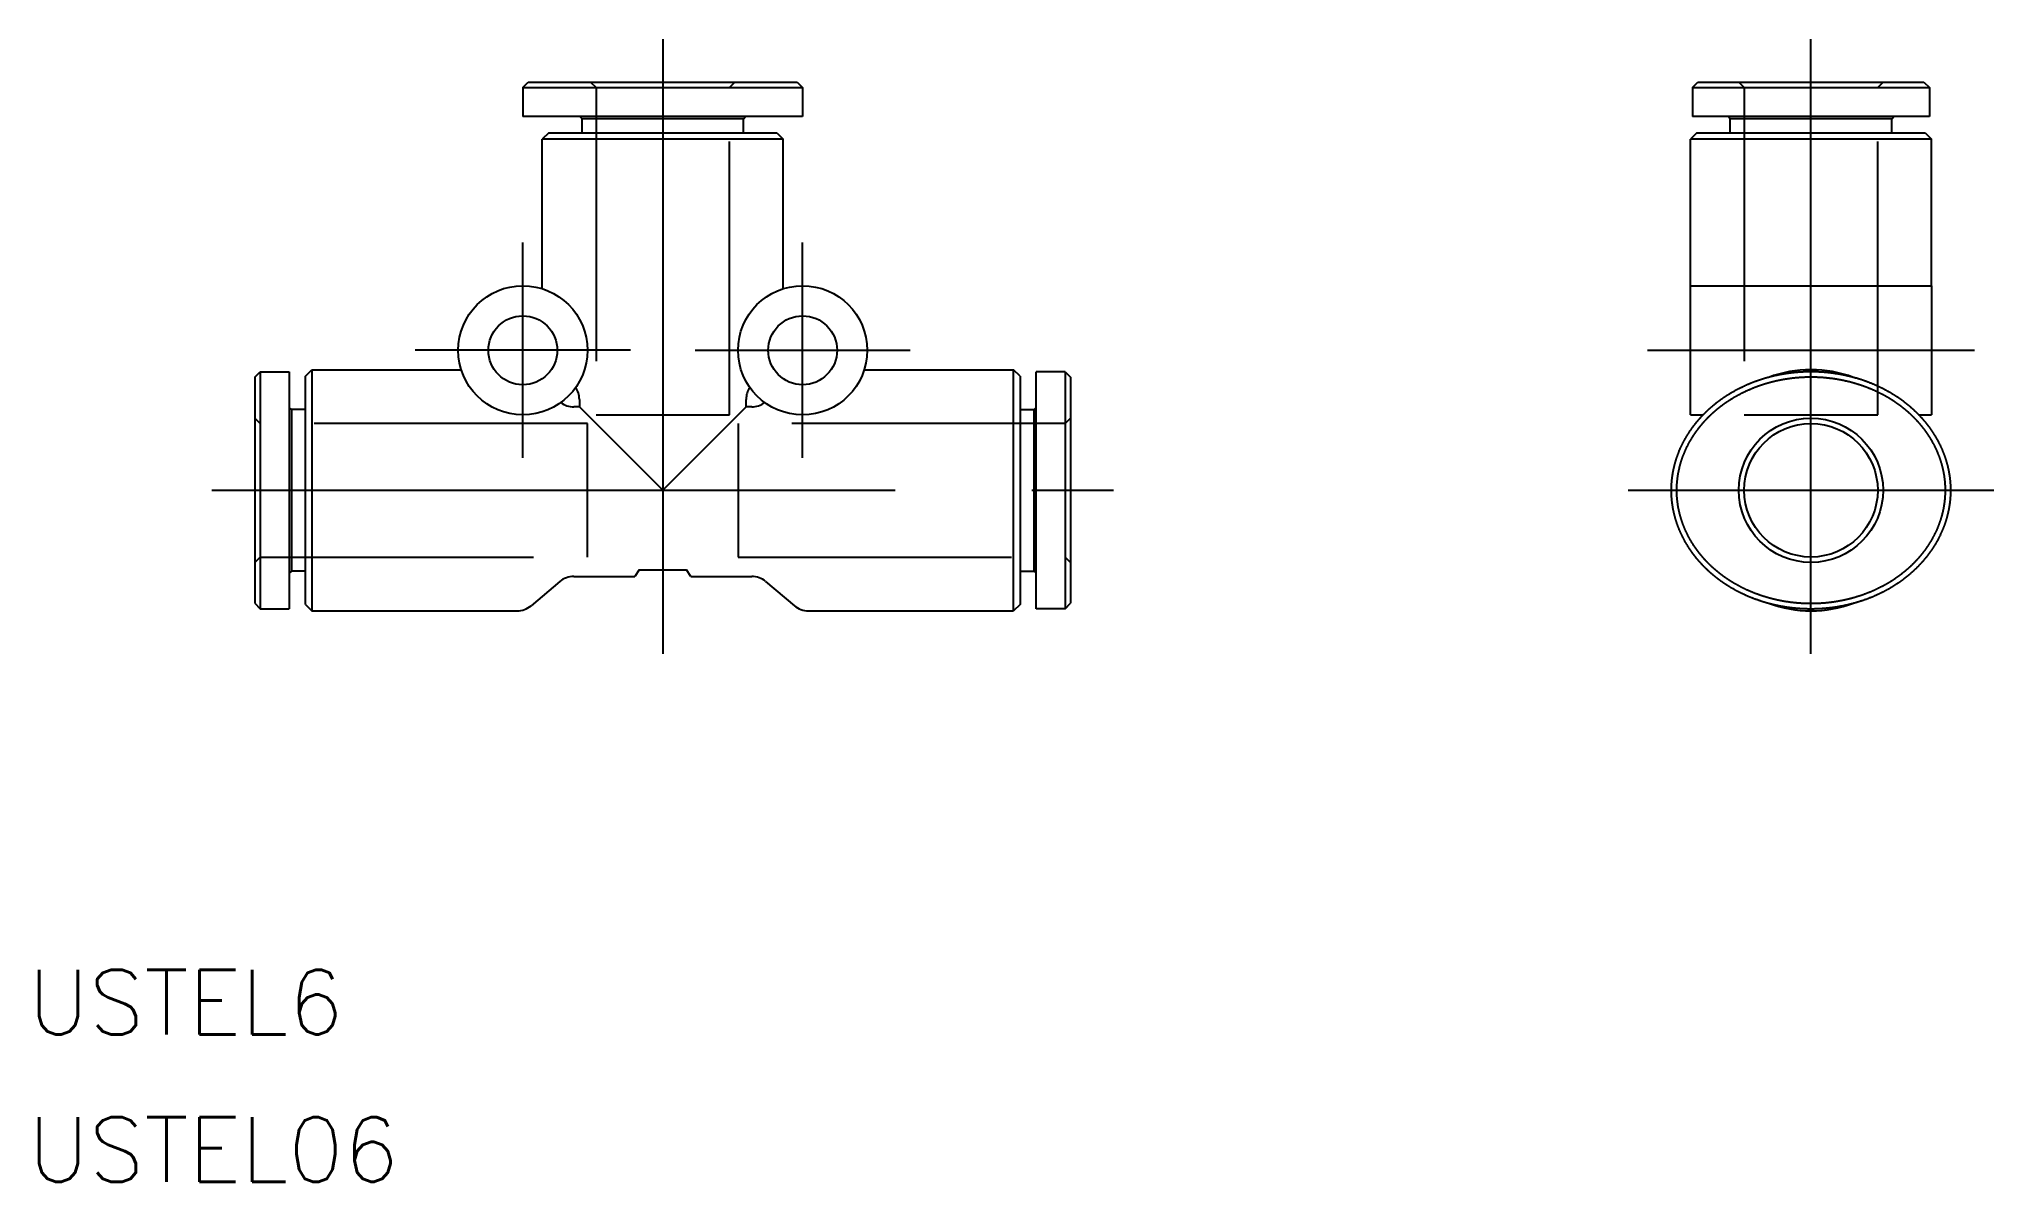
# Model space of a CAD drawing. Extents: x -29 to 61.8, y -32.1 to 20.9.
import ezdxf

# ---------------------------------------------------------------- set-up
doc = ezdxf.new("R2010")
doc.units = 0
doc.linetypes.add('CENTER', pattern=[50.8, 31.75, -6.35, 6.35, -6.35])
doc.linetypes.add('DASHED', pattern=[19.05, 12.7, -6.35])
doc.layers.get('0').update_dxf_attribs({"linetype": 'CONTINUOUS'})
doc.layers.add('CENTER', color=1, linetype='CENTER')
doc.styles.get("Standard").update_dxf_attribs({"font": 'txt.shx', "height": 3, "bigfont": 'bigfont.shx'})

msp = doc.modelspace()

# ---------------------------------------------------------------- texts
at = {"color": 7, "linetype": 'CONTINUOUS'}
for s, p in [('USTEL6', (-29.491, -25.272)), ('USTEL06', (-29.491, -32.117))]:
    msp.add_text(s, height=3, dxfattribs=at).set_placement(p)

# ---------------------------------------------------------------- linework, layer by layer
at = {"color": 7, "linetype": 'CONTINUOUS'}
for p, q in [((-6.5, 18.7), (-6.25, 18.95)), ((-6.5, 18.7), (6.5, 18.7)), ((-6.5, 18.7), (-6.5, 17.35)), ((-6.25, 18.95), (6.25, 18.95)), ((6.25, 18.95), (6.5, 18.7)), ((6.5, 18.7), (6.5, 17.35)), ((47.849, 18.7), (48.099, 18.95)), ((47.849, 18.7), (53.349, 18.7)), ((47.849, 18.7), (47.849, 17.35)), ((48.099, 18.95), (53.349, 18.95)), ((53.349, 18.95), (58.599, 18.95)), ((53.349, 18.7), (58.849, 18.7)), ((58.599, 18.95), (58.849, 18.7)), ((58.849, 18.7), (58.849, 17.35)), ((6.5, 17.35), (-6.5, 17.35)), ((-3.75, 17.25), (-3.85, 17.35)), ((3.75, 17.25), (3.85, 17.35)), ((58.849, 17.35), (47.849, 17.35)), ((49.599, 17.25), (49.499, 17.35)), ((57.099, 17.25), (57.199, 17.35)), ((-5.3, 16.6), (-5.6, 16.3)), ((-5.3, 16.6), (5.3, 16.6)), ((3.75, 17.25), (-3.75, 17.25)), ((-3.75, 16.6), (-3.75, 17.25)), ((3.75, 16.6), (3.75, 17.25)), ((5.3, 16.6), (5.6, 16.3)), ((48.049, 16.6), (47.749, 16.3)), ((48.049, 16.6), (58.649, 16.6)), ((57.099, 17.25), (49.599, 17.25)), ((49.599, 16.6), (49.599, 17.25)), ((57.099, 16.6), (57.099, 17.25)), ((58.649, 16.6), (58.949, 16.3)), ((-5.6, 9.362), (-5.6, 16.3)), ((5.6, 16.3), (-5.6, 16.3)), ((5.6, 9.362), (5.6, 16.3)), ((58.949, 16.3), (47.749, 16.3)), ((47.749, 9.5), (47.749, 16.3)), ((58.949, 9.5), (58.949, 16.3)), ((47.749, 9.5), (58.949, 9.5)), ((47.749, 3.5), (47.749, 9.5)), ((58.949, 9.5), (58.949, 3.5)), ((-18.95, 5.25), (-18.7, 5.5)), ((-18.7, 5.5), (-18.7, 0)), ((-18.7, 5.5), (-17.35, 5.5)), ((-17.35, 5.5), (-17.35, -5.5)), ((-16.6, 5.3), (-16.3, 5.6)), ((-16.3, 5.6), (-16.3, -5.6)), ((-16.3, 5.6), (-9.362, 5.6)), ((9.362, 5.6), (16.3, 5.6)), ((16.3, -5.6), (16.3, 5.6)), ((16.6, 5.3), (16.3, 5.6)), ((17.35, -5.5), (17.35, 5.5)), ((18.7, 5.5), (17.35, 5.5)), ((18.7, 5.5), (18.7, -5.5)), ((18.7, 5.5), (18.95, 5.25)), ((-18.95, 5.25), (-18.95, 0)), ((-16.6, -5.3), (-16.6, 5.3)), ((16.6, 5.3), (16.6, -5.3)), ((18.95, 5.25), (18.95, -5.25)), ((-17.25, 3.75), (-17.35, 3.85)), ((-17.25, 3.75), (-17.25, -3.75)), ((-16.6, 3.75), (-17.25, 3.75)), ((-3.873, 3.873), (-4.135, 3.873)), ((-3.873, 4.22), (-3.873, 3.873)), ((-3.873, 3.873), (0, 0)), ((0, 0), (3.873, 3.873)), ((3.873, 3.873), (3.873, 4.22)), ((4.135, 3.873), (3.873, 3.873)), ((16.6, 3.75), (17.25, 3.75)), ((17.25, 3.75), (17.35, 3.85)), ((17.25, -3.75), (17.25, 3.75)), ((47.749, 3.5), (48.335, 3.5)), ((58.363, 3.5), (58.949, 3.5)), ((-18.95, 0), (-18.95, -5.25)), ((-18.7, 0), (-18.7, -5.5)), ((-17.25, -3.75), (-17.35, -3.85)), ((-16.6, -3.75), (-17.25, -3.75)), ((-4.779, -4.235), (-6.121, -5.365)), ((-4.135, -4), (-1.3, -4)), ((-1.1, -3.7), (-1.3, -4)), ((-1.1, -3.7), (1.1, -3.7)), ((1.3, -4), (1.1, -3.7)), ((1.3, -4), (4.135, -4)), ((4.779, -4.235), (6.121, -5.365)), ((16.6, -3.75), (17.25, -3.75)), ((17.25, -3.75), (17.35, -3.85)), ((-18.95, -5.25), (-18.7, -5.5)), ((-16.6, -5.3), (-16.3, -5.6)), ((16.6, -5.3), (16.3, -5.6)), ((18.7, -5.5), (18.95, -5.25)), ((-18.7, -5.5), (-17.35, -5.5)), ((-16.3, -5.6), (-6.765, -5.6)), ((6.765, -5.6), (16.3, -5.6)), ((18.7, -5.5), (17.35, -5.5))]:
    msp.add_line(p, q, dxfattribs=at)
at = {"color": 3, "linetype": 'DASHED'}
for p, q in [((-3.35, 18.95), (-3.1, 18.7)), ((-3.1, 18.7), (-3.1, 3.5)), ((3.1, 18.7), (3.35, 18.95)), ((3.1, 3.5), (3.1, 18.7)), ((49.999, 18.95), (50.249, 18.7)), ((50.249, 18.7), (50.249, 3.5)), ((56.449, 18.7), (56.699, 18.95)), ((56.449, 3.5), (56.449, 18.7)), ((-18.95, 3.35), (-18.7, 3.1)), ((-3.5, 3.1), (-18.7, 3.1)), ((-3.5, -3.1), (-3.5, 3.1)), ((-3.1, 3.5), (3.1, 3.5)), ((3.5, 3.1), (3.5, -3.1)), ((18.7, 3.1), (3.5, 3.1)), ((18.7, 3.1), (18.95, 3.35)), ((50.249, 3.5), (56.449, 3.5)), ((-18.95, -3.35), (-18.7, -3.1)), ((-18.7, -3.1), (-3.5, -3.1)), ((3.5, -3.1), (18.7, -3.1)), ((18.7, -3.1), (18.95, -3.35))]:
    msp.add_line(p, q, dxfattribs=at)
at = {"color": 7}
for points in [[(59.849, 0, 0), (59.849, 0.011, 0), (59.849, 0.022, 0), (59.849, 0.033, 0), (59.849, 0.044, 0), (59.849, 0.055, 0), (59.848, 0.066, 0), (59.848, 0.077, 0), (59.848, 0.088, 0), (59.848, 0.099, 0), (59.848, 0.11, 0), (59.847, 0.121, 0), (59.847, 0.132, 0), (59.847, 0.143, 0), (59.846, 0.154, 0), (59.846, 0.166, 0), (59.846, 0.177, 0), (59.845, 0.188, 0), (59.845, 0.199, 0), (59.844, 0.21, 0), (59.844, 0.222, 0), (59.843, 0.233, 0), (59.843, 0.244, 0), (59.842, 0.256, 0), (59.841, 0.267, 0), (59.841, 0.278, 0), (59.84, 0.29, 0), (59.839, 0.301, 0), (59.839, 0.313, 0), (59.838, 0.324, 0), (59.837, 0.336, 0), (59.836, 0.347, 0), (59.835, 0.359, 0), (59.834, 0.37, 0), (59.833, 0.382, 0), (59.832, 0.394, 0), (59.831, 0.405, 0), (59.83, 0.417, 0), (59.829, 0.429, 0), (59.828, 0.441, 0), (59.827, 0.452, 0), (59.826, 0.464, 0), (59.825, 0.476, 0), (59.823, 0.488, 0), (59.822, 0.5, 0), (59.821, 0.512, 0), (59.819, 0.524, 0), (59.818, 0.536, 0), (59.816, 0.548, 0), (59.815, 0.561, 0), (59.813, 0.573, 0), (59.812, 0.585, 0), (59.81, 0.597, 0), (59.809, 0.61, 0), (59.807, 0.622, 0), (59.806, 0.634, 0), (59.804, 0.647, 0), (59.802, 0.659, 0), (59.8, 0.672, 0), (59.798, 0.684, 0), (59.797, 0.697, 0), (59.794, 0.71, 0), (59.792, 0.722, 0), (59.791, 0.735, 0), (59.788, 0.748, 0), (59.786, 0.761, 0), (59.784, 0.774, 0), (59.782, 0.787, 0), (59.78, 0.8, 0), (59.778, 0.813, 0), (59.775, 0.826, 0), (59.773, 0.839, 0), (59.77, 0.852, 0), (59.768, 0.866, 0), (59.765, 0.879, 0), (59.763, 0.893, 0), (59.76, 0.906, 0), (59.757, 0.92, 0), (59.755, 0.933, 0), (59.752, 0.947, 0), (59.749, 0.96, 0), (59.746, 0.974, 0), (59.743, 0.988, 0), (59.74, 1.002, 0), (59.737, 1.016, 0), (59.734, 1.03, 0), (59.731, 1.044, 0), (59.727, 1.058, 0), (59.724, 1.072, 0), (59.721, 1.087, 0), (59.717, 1.101, 0), (59.714, 1.115, 0), (59.71, 1.13, 0), (59.707, 1.144, 0), (59.703, 1.159, 0), (59.699, 1.174, 0), (59.695, 1.188, 0), (59.691, 1.203, 0), (59.688, 1.218, 0), (59.684, 1.233, 0), (59.679, 1.247, 0), (59.675, 1.262, 0), (59.671, 1.277, 0), (59.667, 1.292, 0), (59.663, 1.307, 0), (59.658, 1.323, 0), (59.654, 1.338, 0), (59.649, 1.353, 0), (59.645, 1.368, 0), (59.64, 1.383, 0), (59.635, 1.399, 0), (59.63, 1.414, 0), (59.625, 1.43, 0), (59.62, 1.445, 0), (59.615, 1.46, 0), (59.61, 1.476, 0), (59.605, 1.491, 0), (59.6, 1.507, 0), (59.595, 1.523, 0), (59.589, 1.538, 0), (59.584, 1.554, 0), (59.578, 1.57, 0), (59.573, 1.585, 0), (59.567, 1.601, 0), (59.562, 1.617, 0), (59.556, 1.632, 0), (59.55, 1.648, 0), (59.544, 1.664, 0), (59.538, 1.68, 0), (59.532, 1.696, 0), (59.526, 1.711, 0), (59.52, 1.727, 0), (59.514, 1.743, 0), (59.507, 1.759, 0), (59.501, 1.775, 0), (59.495, 1.791, 0), (59.488, 1.807, 0), (59.481, 1.823, 0), (59.475, 1.839, 0), (59.468, 1.855, 0), (59.461, 1.87, 0), (59.455, 1.886, 0), (59.448, 1.902, 0), (59.441, 1.918, 0), (59.434, 1.934, 0), (59.426, 1.95, 0), (59.419, 1.966, 0), (59.412, 1.982, 0), (59.405, 1.998, 0), (59.397, 2.014, 0), (59.39, 2.03, 0), (59.383, 2.046, 0), (59.375, 2.062, 0), (59.367, 2.077, 0), (59.36, 2.093, 0), (59.352, 2.109, 0), (59.344, 2.125, 0), (59.336, 2.141, 0), (59.328, 2.157, 0), (59.32, 2.173, 0), (59.312, 2.188, 0), (59.304, 2.204, 0), (59.296, 2.22, 0), (59.288, 2.236, 0), (59.279, 2.252, 0), (59.271, 2.267, 0), (59.262, 2.283, 0), (59.254, 2.299, 0), (59.245, 2.314, 0), (59.237, 2.33, 0), (59.228, 2.346, 0), (59.219, 2.361, 0), (59.211, 2.377, 0), (59.202, 2.393, 0), (59.193, 2.408, 0), (59.184, 2.424, 0), (59.175, 2.439, 0), (59.166, 2.455, 0), (59.156, 2.47, 0), (59.147, 2.486, 0), (59.138, 2.501, 0), (59.129, 2.517, 0), (59.119, 2.532, 0), (59.11, 2.547, 0), (59.1, 2.563, 0), (59.091, 2.578, 0), (59.081, 2.593, 0), (59.071, 2.609, 0), (59.061, 2.624, 0), (59.052, 2.639, 0), (59.042, 2.654, 0), (59.032, 2.67, 0), (59.022, 2.685, 0), (59.012, 2.7, 0), (59.002, 2.715, 0), (58.991, 2.73, 0), (58.981, 2.745, 0), (58.971, 2.76, 0), (58.961, 2.775, 0), (58.95, 2.79, 0), (58.94, 2.805, 0), (58.929, 2.82, 0), (58.919, 2.835, 0), (58.908, 2.85, 0), (58.897, 2.865, 0), (58.886, 2.88, 0), (58.876, 2.895, 0), (58.865, 2.91, 0), (58.854, 2.925, 0), (58.843, 2.939, 0), (58.832, 2.954, 0), (58.821, 2.969, 0), (58.809, 2.983, 0), (58.798, 2.998, 0), (58.787, 3.013, 0), (58.775, 3.027, 0), (58.764, 3.042, 0), (58.753, 3.057, 0), (58.741, 3.071, 0), (58.73, 3.086, 0), (58.718, 3.1, 0), (58.706, 3.114, 0), (58.694, 3.129, 0), (58.683, 3.143, 0), (58.671, 3.158, 0), (58.659, 3.172, 0), (58.647, 3.186, 0), (58.635, 3.2, 0), (58.623, 3.215, 0), (58.611, 3.229, 0), (58.599, 3.243, 0), (58.586, 3.257, 0), (58.574, 3.271, 0), (58.562, 3.285, 0), (58.549, 3.299, 0), (58.537, 3.313, 0), (58.524, 3.327, 0), (58.512, 3.341, 0), (58.499, 3.355, 0), (58.487, 3.369, 0), (58.474, 3.383, 0), (58.461, 3.397, 0), (58.448, 3.41, 0), (58.435, 3.424, 0), (58.422, 3.438, 0), (58.41, 3.452, 0), (58.397, 3.465, 0), (58.383, 3.479, 0), (58.37, 3.492, 0), (58.357, 3.506, 0), (58.344, 3.519, 0), (58.331, 3.533, 0), (58.317, 3.546, 0), (58.304, 3.56, 0), (58.291, 3.573, 0), (58.277, 3.586, 0), (58.264, 3.599, 0), (58.25, 3.613, 0), (58.236, 3.626, 0), (58.223, 3.639, 0), (58.209, 3.652, 0), (58.195, 3.665, 0), (58.181, 3.678, 0), (58.167, 3.691, 0), (58.154, 3.704, 0), (58.14, 3.717, 0), (58.126, 3.73, 0), (58.112, 3.743, 0), (58.097, 3.755, 0), (58.083, 3.768, 0), (58.069, 3.781, 0), (58.055, 3.794, 0), (58.041, 3.806, 0), (58.026, 3.819, 0), (58.012, 3.831, 0), (57.998, 3.844, 0), (57.983, 3.856, 0), (57.969, 3.869, 0), (57.954, 3.881, 0), (57.94, 3.893, 0), (57.925, 3.905, 0), (57.911, 3.918, 0), (57.896, 3.93, 0), (57.881, 3.942, 0), (57.867, 3.954, 0), (57.852, 3.966, 0), (57.837, 3.978, 0), (57.822, 3.99, 0), (57.807, 4.002, 0), (57.792, 4.014, 0), (57.777, 4.026, 0), (57.763, 4.037, 0), (57.747, 4.049, 0), (57.732, 4.061, 0), (57.717, 4.073, 0), (57.702, 4.084, 0), (57.687, 4.096, 0), (57.672, 4.107, 0), (57.657, 4.119, 0), (57.641, 4.13, 0), (57.626, 4.141, 0), (57.611, 4.153, 0), (57.595, 4.164, 0), (57.58, 4.175, 0), (57.565, 4.186, 0), (57.549, 4.197, 0), (57.534, 4.208, 0), (57.518, 4.219, 0), (57.503, 4.23, 0), (57.487, 4.241, 0), (57.471, 4.252, 0), (57.456, 4.263, 0), (57.44, 4.274, 0), (57.425, 4.284, 0), (57.409, 4.295, 0), (57.393, 4.306, 0), (57.377, 4.316, 0), (57.362, 4.327, 0), (57.346, 4.337, 0), (57.33, 4.348, 0), (57.314, 4.358, 0), (57.298, 4.368, 0), (57.282, 4.379, 0), (57.267, 4.389, 0), (57.251, 4.399, 0), (57.235, 4.409, 0), (57.219, 4.419, 0), (57.203, 4.429, 0), (57.187, 4.439, 0), (57.171, 4.449, 0), (57.155, 4.459, 0), (57.139, 4.468, 0), (57.123, 4.478, 0), (57.106, 4.488, 0), (57.09, 4.497, 0), (57.074, 4.507, 0), (57.058, 4.517, 0), (57.042, 4.526, 0), (57.026, 4.535, 0), (57.01, 4.545, 0), (56.993, 4.554, 0), (56.977, 4.563, 0), (56.961, 4.573, 0), (56.945, 4.582, 0), (56.928, 4.591, 0), (56.912, 4.6, 0), (56.896, 4.609, 0), (56.88, 4.618, 0), (56.863, 4.627, 0), (56.847, 4.636, 0), (56.831, 4.644, 0), (56.814, 4.653, 0), (56.798, 4.662, 0), (56.782, 4.67, 0), (56.765, 4.679, 0), (56.749, 4.688, 0), (56.732, 4.696, 0), (56.716, 4.704, 0), (56.7, 4.713, 0), (56.683, 4.721, 0), (56.667, 4.729, 0), (56.65, 4.738, 0), (56.634, 4.746, 0), (56.617, 4.754, 0), (56.601, 4.762, 0), (56.584, 4.77, 0), (56.568, 4.778, 0), (56.551, 4.786, 0), (56.535, 4.794, 0), (56.519, 4.802, 0), (56.502, 4.809, 0), (56.486, 4.817, 0), (56.469, 4.825, 0), (56.453, 4.832, 0), (56.436, 4.84, 0), (56.419, 4.848, 0), (56.403, 4.855, 0), (56.386, 4.862, 0), (56.37, 4.87, 0), (56.353, 4.877, 0), (56.337, 4.884, 0), (56.32, 4.892, 0), (56.304, 4.899, 0), (56.287, 4.906, 0), (56.271, 4.913, 0), (56.254, 4.92, 0), (56.238, 4.927, 0), (56.221, 4.934, 0), (56.205, 4.941, 0), (56.188, 4.948, 0), (56.171, 4.954, 0), (56.155, 4.961, 0), (56.138, 4.968, 0), (56.122, 4.974, 0), (56.105, 4.981, 0), (56.089, 4.988, 0), (56.072, 4.994, 0), (56.056, 5, 0), (56.039, 5.007, 0), (56.022, 5.013, 0), (56.006, 5.02, 0), (55.989, 5.026, 0), (55.973, 5.032, 0), (55.956, 5.038, 0), (55.94, 5.044, 0), (55.923, 5.05, 0), (55.907, 5.056, 0), (55.89, 5.062, 0), (55.873, 5.068, 0), (55.857, 5.074, 0), (55.84, 5.08, 0), (55.824, 5.086, 0), (55.807, 5.092, 0), (55.79, 5.097, 0), (55.774, 5.103, 0), (55.757, 5.109, 0), (55.741, 5.114, 0), (55.724, 5.12, 0), (55.708, 5.125, 0), (55.691, 5.131, 0), (55.674, 5.136, 0), (55.658, 5.141, 0), (55.641, 5.147, 0), (55.624, 5.152, 0), (55.608, 5.157, 0), (55.591, 5.162, 0), (55.575, 5.168, 0), (55.558, 5.173, 0), (55.541, 5.178, 0), (55.525, 5.183, 0), (55.508, 5.188, 0), (55.492, 5.193, 0), (55.475, 5.198, 0), (55.458, 5.202, 0), (55.442, 5.207, 0), (55.425, 5.212, 0), (55.409, 5.217, 0), (55.392, 5.221, 0), (55.375, 5.226, 0), (55.359, 5.231, 0), (55.342, 5.235, 0), (55.325, 5.24, 0), (55.309, 5.244, 0), (55.292, 5.249, 0), (55.276, 5.253, 0), (55.259, 5.257, 0), (55.242, 5.262, 0), (55.226, 5.266, 0), (55.209, 5.27, 0), (55.193, 5.274, 0), (55.176, 5.278, 0), (55.159, 5.282, 0), (55.143, 5.286, 0), (55.126, 5.29, 0), (55.109, 5.294, 0), (55.093, 5.298, 0), (55.076, 5.302, 0), (55.059, 5.306, 0), (55.043, 5.31, 0), (55.026, 5.314, 0), (55.01, 5.317, 0), (54.993, 5.321, 0), (54.976, 5.325, 0), (54.96, 5.328, 0), (54.943, 5.332, 0), (54.926, 5.336, 0), (54.91, 5.339, 0), (54.893, 5.343, 0), (54.877, 5.346, 0), (54.86, 5.349, 0), (54.843, 5.353, 0), (54.827, 5.356, 0), (54.81, 5.359, 0), (54.793, 5.362, 0), (54.777, 5.366, 0), (54.76, 5.369, 0), (54.743, 5.372, 0), (54.727, 5.375, 0), (54.71, 5.378, 0), (54.694, 5.381, 0), (54.677, 5.384, 0), (54.66, 5.387, 0), (54.644, 5.39, 0), (54.627, 5.393, 0), (54.61, 5.395, 0), (54.594, 5.398, 0), (54.577, 5.401, 0), (54.56, 5.404, 0), (54.544, 5.406, 0), (54.527, 5.409, 0), (54.511, 5.412, 0), (54.494, 5.414, 0), (54.477, 5.417, 0), (54.461, 5.419, 0), (54.444, 5.421, 0), (54.427, 5.424, 0), (54.411, 5.426, 0), (54.394, 5.429, 0), (54.377, 5.431, 0), (54.361, 5.433, 0), (54.344, 5.435, 0), (54.327, 5.437, 0), (54.311, 5.44, 0), (54.294, 5.442, 0), (54.278, 5.444, 0), (54.261, 5.446, 0), (54.244, 5.448, 0), (54.227, 5.45, 0), (54.211, 5.452, 0), (54.194, 5.453, 0), (54.178, 5.455, 0), (54.161, 5.457, 0), (54.144, 5.459, 0), (54.128, 5.46, 0), (54.111, 5.462, 0), (54.094, 5.464, 0), (54.078, 5.465, 0), (54.061, 5.467, 0), (54.044, 5.469, 0), (54.028, 5.47, 0), (54.011, 5.471, 0), (53.994, 5.473, 0), (53.978, 5.474, 0), (53.961, 5.476, 0), (53.944, 5.477, 0), (53.928, 5.478, 0), (53.911, 5.479, 0), (53.895, 5.481, 0), (53.878, 5.482, 0), (53.861, 5.483, 0), (53.844, 5.484, 0), (53.828, 5.485, 0), (53.811, 5.486, 0), (53.794, 5.487, 0), (53.778, 5.488, 0), (53.761, 5.489, 0), (53.745, 5.49, 0), (53.728, 5.491, 0), (53.711, 5.491, 0), (53.695, 5.492, 0), (53.678, 5.493, 0), (53.661, 5.494, 0), (53.645, 5.494, 0), (53.628, 5.495, 0), (53.611, 5.496, 0), (53.595, 5.496, 0), (53.578, 5.497, 0), (53.561, 5.497, 0), (53.545, 5.497, 0), (53.528, 5.498, 0), (53.511, 5.498, 0), (53.495, 5.499, 0), (53.478, 5.499, 0), (53.461, 5.499, 0), (53.445, 5.499, 0), (53.428, 5.5, 0), (53.411, 5.5, 0), (53.395, 5.5, 0), (53.378, 5.5, 0), (53.361, 5.5, 0), (53.345, 5.5, 0), (53.328, 5.5, 0), (53.311, 5.5, 0), (53.295, 5.5, 0), (53.278, 5.5, 0), (53.261, 5.499, 0), (53.245, 5.499, 0), (53.228, 5.499, 0), (53.211, 5.499, 0), (53.195, 5.498, 0), (53.178, 5.498, 0), (53.161, 5.498, 0), (53.145, 5.497, 0), (53.128, 5.497, 0), (53.111, 5.496, 0), (53.095, 5.496, 0), (53.078, 5.495, 0), (53.062, 5.495, 0), (53.045, 5.494, 0), (53.028, 5.493, 0), (53.012, 5.493, 0), (52.995, 5.492, 0), (52.978, 5.491, 0), (52.962, 5.49, 0), (52.945, 5.489, 0), (52.928, 5.488, 0), (52.912, 5.488, 0), (52.895, 5.487, 0), (52.879, 5.486, 0), (52.862, 5.485, 0), (52.845, 5.483, 0), (52.829, 5.482, 0), (52.812, 5.481, 0), (52.795, 5.48, 0), (52.779, 5.479, 0), (52.762, 5.478, 0), (52.745, 5.476, 0), (52.729, 5.475, 0), (52.712, 5.474, 0), (52.696, 5.472, 0), (52.679, 5.471, 0), (52.663, 5.469, 0), (52.646, 5.468, 0), (52.629, 5.466, 0), (52.613, 5.465, 0), (52.596, 5.463, 0), (52.58, 5.461, 0), (52.563, 5.46, 0), (52.546, 5.458, 0), (52.53, 5.456, 0), (52.513, 5.454, 0), (52.497, 5.453, 0), (52.48, 5.451, 0), (52.464, 5.449, 0), (52.447, 5.447, 0), (52.431, 5.445, 0), (52.414, 5.443, 0), (52.397, 5.441, 0), (52.381, 5.439, 0), (52.364, 5.437, 0), (52.348, 5.434, 0), (52.331, 5.432, 0), (52.315, 5.43, 0), (52.298, 5.428, 0), (52.282, 5.425, 0), (52.265, 5.423, 0), (52.249, 5.421, 0), (52.232, 5.418, 0), (52.216, 5.416, 0), (52.199, 5.413, 0), (52.183, 5.411, 0), (52.166, 5.408, 0), (52.15, 5.406, 0), (52.134, 5.403, 0), (52.117, 5.4, 0), (52.101, 5.398, 0), (52.084, 5.395, 0), (52.068, 5.392, 0), (52.051, 5.389, 0), (52.035, 5.386, 0), (52.019, 5.384, 0), (52.002, 5.381, 0), (51.986, 5.378, 0), (51.969, 5.375, 0), (51.953, 5.372, 0), (51.937, 5.369, 0), (51.92, 5.365, 0), (51.904, 5.362, 0), (51.888, 5.359, 0), (51.871, 5.356, 0), (51.855, 5.353, 0), (51.839, 5.349, 0), (51.822, 5.346, 0), (51.806, 5.343, 0), (51.789, 5.339, 0), (51.773, 5.336, 0), (51.757, 5.332, 0), (51.741, 5.329, 0), (51.724, 5.325, 0), (51.708, 5.322, 0), (51.692, 5.318, 0), (51.675, 5.315, 0), (51.659, 5.311, 0), (51.643, 5.307, 0), (51.627, 5.303, 0), (51.611, 5.3, 0), (51.594, 5.296, 0), (51.578, 5.292, 0), (51.562, 5.288, 0), (51.546, 5.284, 0), (51.529, 5.28, 0), (51.513, 5.276, 0), (51.497, 5.272, 0), (51.481, 5.268, 0), (51.465, 5.264, 0), (51.449, 5.26, 0), (51.432, 5.256, 0), (51.416, 5.251, 0), (51.4, 5.247, 0), (51.384, 5.243, 0), (51.368, 5.238, 0), (51.352, 5.234, 0), (51.336, 5.23, 0), (51.32, 5.225, 0), (51.304, 5.221, 0), (51.288, 5.216, 0), (51.272, 5.212, 0), (51.256, 5.207, 0), (51.24, 5.202, 0), (51.224, 5.198, 0), (51.208, 5.193, 0), (51.192, 5.188, 0), (51.176, 5.183, 0), (51.16, 5.179, 0), (51.144, 5.174, 0), (51.128, 5.169, 0), (51.112, 5.164, 0), (51.096, 5.159, 0), (51.08, 5.154, 0), (51.064, 5.149, 0), (51.048, 5.144, 0), (51.032, 5.139, 0), (51.016, 5.134, 0), (51.001, 5.129, 0), (50.985, 5.123, 0), (50.969, 5.118, 0), (50.953, 5.113, 0), (50.937, 5.107, 0), (50.921, 5.102, 0), (50.906, 5.097, 0), (50.89, 5.091, 0), (50.874, 5.086, 0), (50.858, 5.08, 0), (50.843, 5.075, 0), (50.827, 5.069, 0), (50.811, 5.063, 0), (50.795, 5.058, 0), (50.78, 5.052, 0), (50.764, 5.046, 0), (50.748, 5.041, 0), (50.733, 5.035, 0), (50.717, 5.029, 0), (50.701, 5.023, 0), (50.686, 5.017, 0), (50.67, 5.011, 0), (50.654, 5.005, 0), (50.639, 4.999, 0), (50.623, 4.993, 0), (50.608, 4.987, 0), (50.592, 4.981, 0), (50.577, 4.975, 0), (50.561, 4.968, 0), (50.546, 4.962, 0), (50.53, 4.956, 0), (50.515, 4.95, 0), (50.499, 4.943, 0), (50.484, 4.937, 0), (50.468, 4.93, 0), (50.453, 4.924, 0), (50.438, 4.917, 0), (50.422, 4.911, 0), (50.407, 4.904, 0), (50.391, 4.898, 0), (50.376, 4.891, 0), (50.361, 4.884, 0), (50.345, 4.878, 0), (50.33, 4.871, 0), (50.315, 4.864, 0), (50.299, 4.857, 0), (50.284, 4.85, 0), (50.269, 4.843, 0), (50.254, 4.836, 0), (50.238, 4.829, 0), (50.223, 4.822, 0), (50.208, 4.815, 0), (50.193, 4.808, 0), (50.178, 4.801, 0), (50.163, 4.794, 0), (50.147, 4.787, 0), (50.132, 4.779, 0), (50.117, 4.772, 0), (50.102, 4.765, 0), (50.087, 4.757, 0), (50.072, 4.75, 0), (50.057, 4.742, 0), (50.042, 4.735, 0), (50.027, 4.727, 0), (50.012, 4.72, 0), (49.997, 4.712, 0), (49.982, 4.705, 0), (49.967, 4.697, 0), (49.952, 4.689, 0), (49.937, 4.682, 0), (49.922, 4.674, 0), (49.908, 4.666, 0), (49.893, 4.658, 0), (49.878, 4.65, 0), (49.863, 4.642, 0), (49.848, 4.634, 0), (49.834, 4.626, 0), (49.819, 4.618, 0), (49.804, 4.61, 0), (49.789, 4.602, 0), (49.775, 4.594, 0), (49.76, 4.586, 0), (49.745, 4.577, 0), (49.731, 4.569, 0), (49.716, 4.561, 0), (49.702, 4.552, 0), (49.687, 4.544, 0), (49.672, 4.536, 0), (49.658, 4.527, 0), (49.643, 4.519, 0), (49.629, 4.51, 0), (49.614, 4.502, 0), (49.6, 4.493, 0), (49.586, 4.484, 0), (49.571, 4.476, 0), (49.557, 4.467, 0), (49.542, 4.458, 0), (49.528, 4.449, 0), (49.514, 4.441, 0), (49.499, 4.432, 0), (49.485, 4.423, 0), (49.471, 4.414, 0), (49.457, 4.405, 0), (49.443, 4.396, 0), (49.428, 4.387, 0), (49.414, 4.378, 0), (49.4, 4.369, 0), (49.386, 4.359, 0), (49.372, 4.35, 0), (49.358, 4.341, 0), (49.344, 4.332, 0), (49.33, 4.322, 0), (49.316, 4.313, 0), (49.302, 4.304, 0), (49.288, 4.294, 0), (49.274, 4.285, 0), (49.26, 4.275, 0), (49.246, 4.266, 0), (49.232, 4.256, 0), (49.218, 4.247, 0), (49.205, 4.237, 0), (49.191, 4.227, 0), (49.177, 4.218, 0), (49.163, 4.208, 0), (49.15, 4.198, 0), (49.136, 4.188, 0), (49.122, 4.178, 0), (49.109, 4.169, 0), (49.095, 4.159, 0), (49.081, 4.149, 0), (49.068, 4.139, 0), (49.054, 4.129, 0), (49.041, 4.118, 0), (49.027, 4.108, 0), (49.014, 4.098, 0), (49.001, 4.088, 0), (48.987, 4.078, 0), (48.974, 4.068, 0), (48.961, 4.057, 0), (48.947, 4.047, 0), (48.934, 4.037, 0), (48.921, 4.026, 0), (48.907, 4.016, 0), (48.894, 4.005, 0), (48.881, 3.995, 0), (48.868, 3.984, 0), (48.855, 3.974, 0), (48.842, 3.963, 0), (48.829, 3.952, 0), (48.816, 3.942, 0), (48.803, 3.931, 0), (48.79, 3.92, 0), (48.777, 3.909, 0), (48.764, 3.899, 0), (48.751, 3.888, 0), (48.738, 3.877, 0), (48.725, 3.866, 0), (48.713, 3.855, 0), (48.7, 3.844, 0), (48.687, 3.833, 0), (48.675, 3.822, 0), (48.662, 3.811, 0), (48.649, 3.799, 0), (48.637, 3.788, 0), (48.624, 3.777, 0), (48.611, 3.766, 0), (48.599, 3.755, 0), (48.587, 3.743, 0), (48.574, 3.732, 0), (48.562, 3.72, 0), (48.549, 3.709, 0), (48.537, 3.698, 0), (48.525, 3.686, 0), (48.512, 3.674, 0), (48.5, 3.663, 0), (48.488, 3.651, 0), (48.476, 3.64, 0), (48.464, 3.628, 0), (48.452, 3.616, 0), (48.439, 3.605, 0), (48.427, 3.593, 0), (48.415, 3.581, 0), (48.403, 3.569, 0), (48.391, 3.557, 0), (48.38, 3.545, 0), (48.368, 3.533, 0), (48.356, 3.521, 0), (48.344, 3.509, 0), (48.332, 3.497, 0), (48.32, 3.485, 0), (48.309, 3.473, 0), (48.297, 3.461, 0), (48.285, 3.449, 0), (48.274, 3.436, 0), (48.262, 3.424, 0), (48.251, 3.412, 0), (48.239, 3.4, 0), (48.228, 3.387, 0), (48.216, 3.375, 0), (48.205, 3.362, 0), (48.194, 3.35, 0), (48.182, 3.337, 0), (48.171, 3.325, 0), (48.16, 3.312, 0), (48.148, 3.3, 0), (48.137, 3.287, 0), (48.126, 3.274, 0), (48.115, 3.262, 0), (48.104, 3.249, 0), (48.093, 3.236, 0), (48.082, 3.223, 0), (48.071, 3.21, 0), (48.06, 3.197, 0), (48.049, 3.184, 0), (48.038, 3.172, 0), (48.028, 3.159, 0), (48.017, 3.145, 0), (48.006, 3.132, 0), (47.995, 3.119, 0), (47.985, 3.106, 0), (47.974, 3.093, 0), (47.964, 3.08, 0), (47.953, 3.067, 0), (47.943, 3.053, 0), (47.932, 3.04, 0), (47.922, 3.027, 0), (47.911, 3.013, 0), (47.901, 3, 0), (47.891, 2.986, 0), (47.88, 2.973, 0), (47.87, 2.96, 0), (47.86, 2.946, 0), (47.85, 2.932, 0), (47.84, 2.919, 0), (47.83, 2.905, 0), (47.82, 2.892, 0), (47.81, 2.878, 0), (47.8, 2.864, 0), (47.79, 2.85, 0), (47.78, 2.837, 0), (47.77, 2.823, 0), (47.76, 2.809, 0), (47.751, 2.795, 0), (47.741, 2.781, 0), (47.731, 2.767, 0), (47.722, 2.753, 0), (47.712, 2.739, 0), (47.703, 2.725, 0), (47.693, 2.711, 0), (47.684, 2.697, 0), (47.674, 2.683, 0), (47.665, 2.668, 0), (47.656, 2.654, 0), (47.647, 2.64, 0), (47.637, 2.626, 0), (47.628, 2.611, 0), (47.619, 2.597, 0), (47.61, 2.582, 0), (47.601, 2.568, 0), (47.592, 2.554, 0), (47.583, 2.539, 0), (47.574, 2.525, 0), (47.565, 2.51, 0), (47.556, 2.495, 0), (47.548, 2.481, 0), (47.539, 2.466, 0), (47.53, 2.452, 0), (47.522, 2.437, 0), (47.513, 2.422, 0), (47.505, 2.407, 0), (47.496, 2.392, 0), (47.488, 2.378, 0), (47.479, 2.363, 0), (47.471, 2.348, 0), (47.463, 2.333, 0), (47.454, 2.318, 0), (47.446, 2.303, 0), (47.438, 2.288, 0), (47.43, 2.273, 0), (47.422, 2.258, 0), (47.414, 2.243, 0), (47.406, 2.228, 0), (47.398, 2.212, 0), (47.39, 2.197, 0), (47.382, 2.182, 0), (47.375, 2.167, 0), (47.367, 2.151, 0), (47.359, 2.136, 0), (47.352, 2.121, 0), (47.344, 2.106, 0), (47.337, 2.09, 0), (47.329, 2.075, 0), (47.322, 2.059, 0), (47.314, 2.044, 0), (47.307, 2.028, 0), (47.3, 2.013, 0), (47.293, 1.997, 0), (47.285, 1.982, 0), (47.279, 1.966, 0), (47.271, 1.95, 0), (47.264, 1.935, 0), (47.258, 1.919, 0), (47.251, 1.903, 0), (47.244, 1.888, 0), (47.237, 1.872, 0), (47.23, 1.856, 0), (47.224, 1.84, 0), (47.217, 1.825, 0), (47.211, 1.809, 0), (47.204, 1.793, 0), (47.198, 1.777, 0), (47.191, 1.761, 0), (47.185, 1.745, 0), (47.179, 1.729, 0), (47.172, 1.713, 0), (47.166, 1.697, 0), (47.16, 1.681, 0), (47.154, 1.665, 0), (47.148, 1.649, 0), (47.142, 1.633, 0), (47.136, 1.617, 0), (47.13, 1.601, 0), (47.125, 1.585, 0), (47.119, 1.569, 0), (47.113, 1.552, 0), (47.108, 1.536, 0), (47.102, 1.52, 0), (47.097, 1.504, 0), (47.091, 1.487, 0), (47.086, 1.471, 0), (47.08, 1.455, 0), (47.075, 1.439, 0), (47.07, 1.422, 0), (47.065, 1.406, 0), (47.06, 1.389, 0), (47.055, 1.373, 0), (47.05, 1.357, 0), (47.045, 1.34, 0), (47.04, 1.324, 0), (47.035, 1.307, 0), (47.031, 1.291, 0), (47.026, 1.274, 0), (47.021, 1.258, 0), (47.017, 1.241, 0), (47.012, 1.225, 0), (47.008, 1.208, 0), (47.003, 1.192, 0), (46.999, 1.175, 0), (46.995, 1.159, 0), (46.99, 1.142, 0), (46.986, 1.125, 0), (46.982, 1.109, 0), (46.978, 1.092, 0), (46.974, 1.075, 0), (46.97, 1.059, 0), (46.967, 1.042, 0), (46.963, 1.025, 0), (46.959, 1.009, 0), (46.956, 0.992, 0), (46.952, 0.975, 0), (46.948, 0.958, 0), (46.945, 0.942, 0), (46.941, 0.925, 0), (46.938, 0.908, 0), (46.935, 0.891, 0), (46.932, 0.874, 0), (46.928, 0.858, 0), (46.925, 0.841, 0), (46.922, 0.824, 0), (46.919, 0.807, 0), (46.916, 0.79, 0), (46.913, 0.773, 0), (46.911, 0.757, 0), (46.908, 0.74, 0), (46.905, 0.723, 0), (46.903, 0.706, 0), (46.9, 0.689, 0), (46.898, 0.672, 0), (46.895, 0.655, 0), (46.893, 0.638, 0), (46.891, 0.621, 0), (46.888, 0.604, 0), (46.886, 0.587, 0), (46.884, 0.57, 0), (46.882, 0.553, 0), (46.88, 0.537, 0), (46.878, 0.52, 0), (46.876, 0.503, 0), (46.874, 0.486, 0), (46.873, 0.469, 0), (46.871, 0.452, 0), (46.869, 0.435, 0), (46.868, 0.418, 0), (46.866, 0.401, 0), (46.865, 0.384, 0), (46.863, 0.367, 0), (46.862, 0.349, 0), (46.861, 0.332, 0), (46.86, 0.315, 0), (46.858, 0.298, 0), (46.857, 0.281, 0), (46.856, 0.264, 0), (46.855, 0.247, 0), (46.855, 0.23, 0), (46.854, 0.213, 0), (46.853, 0.196, 0), (46.852, 0.179, 0), (46.852, 0.162, 0), (46.851, 0.145, 0), (46.851, 0.128, 0), (46.85, 0.111, 0), (46.85, 0.094, 0), (46.849, 0.077, 0), (46.849, 0.06, 0), (46.849, 0.043, 0), (46.849, 0.026, 0), (46.849, 0.009, 0), (46.849, -0.009, 0), (46.849, -0.026, 0), (46.849, -0.043, 0), (46.849, -0.06, 0), (46.849, -0.077, 0), (46.85, -0.094, 0), (46.85, -0.111, 0), (46.851, -0.128, 0), (46.851, -0.145, 0), (46.852, -0.162, 0), (46.852, -0.179, 0), (46.853, -0.196, 0), (46.854, -0.213, 0), (46.855, -0.23, 0), (46.855, -0.247, 0), (46.856, -0.264, 0), (46.857, -0.281, 0), (46.858, -0.298, 0), (46.86, -0.316, 0), (46.861, -0.333, 0), (46.862, -0.35, 0), (46.863, -0.367, 0), (46.865, -0.384, 0), (46.866, -0.401, 0), (46.868, -0.418, 0), (46.869, -0.435, 0), (46.871, -0.452, 0), (46.873, -0.469, 0), (46.874, -0.486, 0), (46.876, -0.503, 0), (46.878, -0.52, 0), (46.88, -0.537, 0), (46.882, -0.554, 0), (46.884, -0.57, 0), (46.886, -0.587, 0), (46.888, -0.604, 0), (46.891, -0.621, 0), (46.893, -0.638, 0), (46.895, -0.655, 0), (46.898, -0.672, 0), (46.9, -0.689, 0), (46.903, -0.706, 0), (46.905, -0.723, 0), (46.908, -0.74, 0), (46.911, -0.757, 0), (46.913, -0.773, 0), (46.916, -0.79, 0), (46.919, -0.807, 0), (46.922, -0.824, 0), (46.925, -0.841, 0), (46.928, -0.858, 0), (46.932, -0.874, 0), (46.935, -0.891, 0), (46.938, -0.908, 0), (46.941, -0.925, 0), (46.945, -0.942, 0), (46.948, -0.958, 0), (46.952, -0.975, 0), (46.955, -0.992, 0), (46.959, -1.009, 0), (46.963, -1.025, 0), (46.967, -1.042, 0), (46.97, -1.059, 0), (46.974, -1.075, 0), (46.978, -1.092, 0), (46.982, -1.109, 0), (46.986, -1.125, 0), (46.99, -1.142, 0), (46.995, -1.159, 0), (46.999, -1.175, 0), (47.003, -1.192, 0), (47.008, -1.208, 0), (47.012, -1.225, 0), (47.017, -1.241, 0), (47.021, -1.258, 0), (47.026, -1.274, 0), (47.031, -1.291, 0), (47.035, -1.307, 0), (47.04, -1.324, 0), (47.045, -1.34, 0), (47.05, -1.357, 0), (47.055, -1.373, 0), (47.06, -1.39, 0), (47.065, -1.406, 0), (47.07, -1.422, 0), (47.075, -1.439, 0), (47.081, -1.455, 0), (47.086, -1.471, 0), (47.091, -1.487, 0), (47.097, -1.504, 0), (47.102, -1.52, 0), (47.108, -1.536, 0), (47.113, -1.552, 0), (47.119, -1.569, 0), (47.125, -1.585, 0), (47.13, -1.601, 0), (47.136, -1.617, 0), (47.142, -1.633, 0), (47.148, -1.649, 0), (47.154, -1.665, 0), (47.16, -1.681, 0), (47.166, -1.697, 0), (47.172, -1.713, 0), (47.179, -1.729, 0), (47.185, -1.745, 0), (47.191, -1.761, 0), (47.198, -1.777, 0), (47.204, -1.793, 0), (47.211, -1.809, 0), (47.217, -1.825, 0), (47.224, -1.84, 0), (47.23, -1.856, 0), (47.237, -1.872, 0), (47.244, -1.888, 0), (47.251, -1.904, 0), (47.258, -1.919, 0), (47.264, -1.935, 0), (47.271, -1.951, 0), (47.278, -1.966, 0), (47.285, -1.982, 0), (47.293, -1.997, 0), (47.3, -2.013, 0), (47.307, -2.028, 0), (47.314, -2.044, 0), (47.322, -2.059, 0), (47.329, -2.075, 0), (47.337, -2.09, 0), (47.344, -2.106, 0), (47.352, -2.121, 0), (47.359, -2.136, 0), (47.367, -2.152, 0), (47.375, -2.167, 0), (47.382, -2.182, 0), (47.39, -2.197, 0), (47.398, -2.212, 0), (47.406, -2.228, 0), (47.414, -2.243, 0), (47.422, -2.258, 0), (47.43, -2.273, 0), (47.438, -2.288, 0), (47.446, -2.303, 0), (47.454, -2.318, 0), (47.463, -2.333, 0), (47.471, -2.348, 0), (47.479, -2.363, 0), (47.488, -2.378, 0), (47.496, -2.392, 0), (47.505, -2.407, 0), (47.513, -2.422, 0), (47.522, -2.437, 0), (47.53, -2.451, 0), (47.539, -2.466, 0), (47.548, -2.481, 0), (47.556, -2.495, 0), (47.565, -2.51, 0), (47.574, -2.525, 0), (47.583, -2.539, 0), (47.592, -2.554, 0), (47.601, -2.568, 0), (47.61, -2.582, 0), (47.619, -2.597, 0), (47.628, -2.611, 0), (47.637, -2.625, 0), (47.647, -2.64, 0), (47.656, -2.654, 0), (47.665, -2.668, 0), (47.674, -2.682, 0), (47.684, -2.697, 0), (47.693, -2.711, 0), (47.703, -2.725, 0), (47.712, -2.739, 0), (47.722, -2.753, 0), (47.731, -2.767, 0), (47.741, -2.781, 0), (47.751, -2.795, 0), (47.76, -2.809, 0), (47.77, -2.823, 0), (47.78, -2.837, 0), (47.79, -2.85, 0), (47.8, -2.864, 0), (47.81, -2.878, 0), (47.82, -2.892, 0), (47.83, -2.905, 0), (47.84, -2.919, 0), (47.85, -2.933, 0), (47.86, -2.946, 0), (47.87, -2.96, 0), (47.88, -2.973, 0), (47.891, -2.987, 0), (47.901, -3, 0), (47.911, -3.013, 0), (47.922, -3.027, 0), (47.932, -3.04, 0), (47.943, -3.053, 0), (47.953, -3.067, 0), (47.964, -3.08, 0), (47.974, -3.093, 0), (47.985, -3.106, 0), (47.995, -3.119, 0), (48.006, -3.133, 0), (48.017, -3.146, 0), (48.028, -3.159, 0), (48.038, -3.172, 0), (48.049, -3.185, 0), (48.06, -3.197, 0), (48.071, -3.21, 0), (48.082, -3.223, 0), (48.093, -3.236, 0), (48.104, -3.249, 0), (48.115, -3.262, 0), (48.126, -3.274, 0), (48.137, -3.287, 0), (48.148, -3.3, 0), (48.16, -3.312, 0), (48.171, -3.325, 0), (48.182, -3.337, 0), (48.194, -3.35, 0), (48.205, -3.362, 0), (48.216, -3.375, 0), (48.228, -3.387, 0), (48.239, -3.4, 0), (48.251, -3.412, 0), (48.262, -3.424, 0), (48.274, -3.436, 0), (48.285, -3.449, 0), (48.297, -3.461, 0), (48.309, -3.473, 0), (48.32, -3.485, 0), (48.332, -3.497, 0), (48.344, -3.509, 0), (48.356, -3.521, 0), (48.368, -3.533, 0), (48.38, -3.545, 0), (48.391, -3.557, 0), (48.403, -3.569, 0), (48.415, -3.581, 0), (48.427, -3.593, 0), (48.439, -3.605, 0), (48.452, -3.616, 0), (48.464, -3.628, 0), (48.476, -3.64, 0), (48.488, -3.651, 0), (48.5, -3.663, 0), (48.512, -3.675, 0), (48.525, -3.686, 0), (48.537, -3.698, 0), (48.549, -3.709, 0), (48.562, -3.72, 0), (48.574, -3.732, 0), (48.587, -3.743, 0), (48.599, -3.755, 0), (48.611, -3.766, 0), (48.624, -3.777, 0), (48.637, -3.788, 0), (48.649, -3.8, 0), (48.662, -3.811, 0), (48.675, -3.822, 0), (48.687, -3.833, 0), (48.7, -3.844, 0), (48.713, -3.855, 0), (48.725, -3.866, 0), (48.738, -3.877, 0), (48.751, -3.888, 0), (48.764, -3.899, 0), (48.777, -3.909, 0), (48.79, -3.92, 0), (48.803, -3.931, 0), (48.816, -3.942, 0), (48.829, -3.952, 0), (48.842, -3.963, 0), (48.855, -3.974, 0), (48.868, -3.984, 0), (48.881, -3.995, 0), (48.894, -4.005, 0), (48.907, -4.016, 0), (48.921, -4.026, 0), (48.934, -4.037, 0), (48.947, -4.047, 0), (48.96, -4.057, 0), (48.974, -4.068, 0), (48.987, -4.078, 0), (49.001, -4.088, 0), (49.014, -4.098, 0), (49.027, -4.108, 0), (49.041, -4.119, 0), (49.054, -4.129, 0), (49.068, -4.139, 0), (49.081, -4.149, 0), (49.095, -4.159, 0), (49.109, -4.169, 0), (49.122, -4.178, 0), (49.136, -4.188, 0), (49.15, -4.198, 0), (49.163, -4.208, 0), (49.177, -4.218, 0), (49.191, -4.227, 0), (49.205, -4.237, 0), (49.218, -4.247, 0), (49.232, -4.256, 0), (49.246, -4.266, 0), (49.26, -4.275, 0), (49.274, -4.285, 0), (49.288, -4.294, 0), (49.302, -4.304, 0), (49.316, -4.313, 0), (49.33, -4.322, 0), (49.344, -4.332, 0), (49.358, -4.341, 0), (49.372, -4.35, 0), (49.386, -4.359, 0), (49.4, -4.369, 0), (49.414, -4.378, 0), (49.428, -4.387, 0), (49.443, -4.396, 0), (49.457, -4.405, 0), (49.471, -4.414, 0), (49.485, -4.423, 0), (49.499, -4.432, 0), (49.514, -4.441, 0), (49.528, -4.449, 0), (49.542, -4.458, 0), (49.557, -4.467, 0), (49.571, -4.476, 0), (49.586, -4.484, 0), (49.6, -4.493, 0), (49.614, -4.502, 0), (49.629, -4.51, 0), (49.644, -4.519, 0), (49.658, -4.527, 0), (49.672, -4.536, 0), (49.687, -4.544, 0), (49.702, -4.553, 0), (49.716, -4.561, 0), (49.731, -4.569, 0), (49.745, -4.577, 0), (49.76, -4.586, 0), (49.775, -4.594, 0), (49.789, -4.602, 0), (49.804, -4.61, 0), (49.819, -4.618, 0), (49.834, -4.626, 0), (49.849, -4.634, 0), (49.863, -4.642, 0), (49.878, -4.65, 0), (49.893, -4.658, 0), (49.908, -4.666, 0), (49.923, -4.674, 0), (49.938, -4.682, 0), (49.952, -4.689, 0), (49.967, -4.697, 0), (49.982, -4.705, 0), (49.997, -4.712, 0), (50.012, -4.72, 0), (50.027, -4.728, 0), (50.042, -4.735, 0), (50.057, -4.743, 0), (50.072, -4.75, 0), (50.087, -4.757, 0), (50.102, -4.765, 0), (50.117, -4.772, 0), (50.132, -4.779, 0), (50.148, -4.787, 0), (50.163, -4.794, 0), (50.178, -4.801, 0), (50.193, -4.808, 0), (50.208, -4.815, 0), (50.223, -4.822, 0), (50.239, -4.829, 0), (50.254, -4.836, 0), (50.269, -4.843, 0), (50.284, -4.85, 0), (50.3, -4.857, 0), (50.315, -4.864, 0), (50.33, -4.871, 0), (50.345, -4.878, 0), (50.361, -4.884, 0), (50.376, -4.891, 0), (50.391, -4.898, 0), (50.407, -4.904, 0), (50.422, -4.911, 0), (50.438, -4.918, 0), (50.453, -4.924, 0), (50.468, -4.93, 0), (50.484, -4.937, 0), (50.499, -4.943, 0), (50.515, -4.95, 0), (50.53, -4.956, 0), (50.546, -4.962, 0), (50.561, -4.969, 0), (50.577, -4.975, 0), (50.592, -4.981, 0), (50.608, -4.987, 0), (50.623, -4.993, 0), (50.639, -4.999, 0), (50.654, -5.005, 0), (50.67, -5.011, 0), (50.686, -5.017, 0), (50.701, -5.023, 0), (50.717, -5.029, 0), (50.733, -5.035, 0), (50.748, -5.041, 0), (50.764, -5.046, 0), (50.78, -5.052, 0), (50.795, -5.058, 0), (50.811, -5.064, 0), (50.827, -5.069, 0), (50.843, -5.075, 0), (50.858, -5.08, 0), (50.874, -5.086, 0), (50.89, -5.091, 0), (50.906, -5.097, 0), (50.921, -5.102, 0), (50.937, -5.107, 0), (50.953, -5.113, 0), (50.969, -5.118, 0), (50.985, -5.123, 0), (51.001, -5.129, 0), (51.016, -5.134, 0), (51.032, -5.139, 0), (51.048, -5.144, 0), (51.064, -5.149, 0), (51.08, -5.154, 0), (51.096, -5.159, 0), (51.112, -5.164, 0), (51.128, -5.169, 0), (51.144, -5.174, 0), (51.16, -5.179, 0), (51.176, -5.184, 0), (51.192, -5.188, 0), (51.208, -5.193, 0), (51.224, -5.198, 0), (51.24, -5.202, 0), (51.256, -5.207, 0), (51.272, -5.212, 0), (51.288, -5.216, 0), (51.304, -5.221, 0), (51.32, -5.225, 0), (51.336, -5.23, 0), (51.352, -5.234, 0), (51.368, -5.238, 0), (51.384, -5.243, 0), (51.4, -5.247, 0), (51.416, -5.251, 0), (51.432, -5.256, 0), (51.449, -5.26, 0), (51.465, -5.264, 0), (51.481, -5.268, 0), (51.497, -5.272, 0), (51.513, -5.276, 0), (51.529, -5.28, 0), (51.546, -5.284, 0), (51.562, -5.288, 0), (51.578, -5.292, 0), (51.594, -5.296, 0), (51.611, -5.3, 0), (51.627, -5.303, 0), (51.643, -5.307, 0), (51.659, -5.311, 0), (51.675, -5.315, 0), (51.692, -5.318, 0), (51.708, -5.322, 0), (51.724, -5.325, 0), (51.741, -5.329, 0), (51.757, -5.333, 0), (51.773, -5.336, 0), (51.789, -5.339, 0), (51.806, -5.343, 0), (51.822, -5.346, 0), (51.839, -5.349, 0), (51.855, -5.353, 0), (51.871, -5.356, 0), (51.888, -5.359, 0), (51.904, -5.362, 0), (51.92, -5.366, 0), (51.937, -5.369, 0), (51.953, -5.372, 0), (51.969, -5.375, 0), (51.986, -5.378, 0), (52.002, -5.381, 0), (52.019, -5.384, 0), (52.035, -5.386, 0), (52.051, -5.389, 0), (52.068, -5.392, 0), (52.084, -5.395, 0), (52.101, -5.398, 0), (52.117, -5.4, 0), (52.134, -5.403, 0), (52.15, -5.406, 0), (52.166, -5.408, 0), (52.183, -5.411, 0), (52.199, -5.413, 0), (52.216, -5.416, 0), (52.232, -5.418, 0), (52.249, -5.421, 0), (52.265, -5.423, 0), (52.282, -5.425, 0), (52.298, -5.428, 0), (52.315, -5.43, 0), (52.331, -5.432, 0), (52.348, -5.434, 0), (52.364, -5.437, 0), (52.381, -5.439, 0), (52.397, -5.441, 0), (52.414, -5.443, 0), (52.431, -5.445, 0), (52.447, -5.447, 0), (52.464, -5.449, 0), (52.48, -5.451, 0), (52.497, -5.453, 0), (52.513, -5.454, 0), (52.53, -5.456, 0), (52.546, -5.458, 0), (52.563, -5.46, 0), (52.58, -5.461, 0), (52.596, -5.463, 0), (52.613, -5.465, 0), (52.629, -5.466, 0), (52.646, -5.468, 0), (52.663, -5.469, 0), (52.679, -5.471, 0), (52.696, -5.472, 0), (52.712, -5.474, 0), (52.729, -5.475, 0), (52.745, -5.476, 0), (52.762, -5.478, 0), (52.779, -5.479, 0), (52.795, -5.48, 0), (52.812, -5.481, 0), (52.829, -5.482, 0), (52.845, -5.483, 0), (52.862, -5.485, 0), (52.879, -5.486, 0), (52.895, -5.487, 0), (52.912, -5.488, 0), (52.928, -5.489, 0), (52.945, -5.489, 0), (52.962, -5.49, 0), (52.978, -5.491, 0), (52.995, -5.492, 0), (53.011, -5.493, 0), (53.028, -5.493, 0), (53.045, -5.494, 0), (53.061, -5.495, 0), (53.078, -5.495, 0), (53.095, -5.496, 0), (53.111, -5.496, 0), (53.128, -5.497, 0), (53.145, -5.497, 0), (53.161, -5.498, 0), (53.178, -5.498, 0), (53.195, -5.499, 0), (53.211, -5.499, 0), (53.228, -5.499, 0), (53.245, -5.499, 0), (53.261, -5.5, 0), (53.278, -5.5, 0), (53.294, -5.5, 0), (53.311, -5.5, 0), (53.328, -5.5, 0), (53.344, -5.5, 0), (53.361, -5.5, 0), (53.378, -5.5, 0), (53.395, -5.5, 0), (53.411, -5.5, 0), (53.428, -5.5, 0), (53.444, -5.5, 0), (53.461, -5.499, 0), (53.478, -5.499, 0), (53.494, -5.499, 0), (53.511, -5.498, 0), (53.528, -5.498, 0), (53.544, -5.498, 0), (53.561, -5.497, 0), (53.578, -5.497, 0), (53.594, -5.496, 0), (53.611, -5.496, 0), (53.628, -5.495, 0), (53.644, -5.494, 0), (53.661, -5.494, 0), (53.678, -5.493, 0), (53.694, -5.492, 0), (53.711, -5.492, 0), (53.728, -5.491, 0), (53.744, -5.49, 0), (53.761, -5.489, 0), (53.778, -5.488, 0), (53.794, -5.487, 0), (53.811, -5.486, 0), (53.828, -5.485, 0), (53.844, -5.484, 0), (53.861, -5.483, 0), (53.878, -5.482, 0), (53.894, -5.481, 0), (53.911, -5.479, 0), (53.928, -5.478, 0), (53.944, -5.477, 0), (53.961, -5.476, 0), (53.978, -5.474, 0), (53.994, -5.473, 0), (54.011, -5.471, 0), (54.028, -5.47, 0), (54.044, -5.468, 0), (54.061, -5.467, 0), (54.078, -5.465, 0), (54.094, -5.464, 0), (54.111, -5.462, 0), (54.128, -5.46, 0), (54.144, -5.459, 0), (54.161, -5.457, 0), (54.178, -5.455, 0), (54.194, -5.453, 0), (54.211, -5.451, 0), (54.227, -5.45, 0), (54.244, -5.448, 0), (54.261, -5.446, 0), (54.278, -5.444, 0), (54.294, -5.442, 0), (54.311, -5.439, 0), (54.327, -5.437, 0), (54.344, -5.435, 0), (54.361, -5.433, 0), (54.377, -5.431, 0), (54.394, -5.428, 0), (54.411, -5.426, 0), (54.427, -5.424, 0), (54.444, -5.421, 0), (54.461, -5.419, 0), (54.477, -5.417, 0), (54.494, -5.414, 0), (54.511, -5.412, 0), (54.527, -5.409, 0), (54.544, -5.406, 0), (54.56, -5.404, 0), (54.577, -5.401, 0), (54.594, -5.398, 0), (54.61, -5.396, 0), (54.627, -5.393, 0), (54.644, -5.39, 0), (54.66, -5.387, 0), (54.677, -5.384, 0), (54.694, -5.381, 0), (54.71, -5.378, 0), (54.727, -5.375, 0), (54.743, -5.372, 0), (54.76, -5.369, 0), (54.777, -5.366, 0), (54.793, -5.363, 0), (54.81, -5.359, 0), (54.827, -5.356, 0), (54.843, -5.353, 0), (54.86, -5.349, 0), (54.877, -5.346, 0), (54.893, -5.343, 0), (54.91, -5.339, 0), (54.926, -5.336, 0), (54.943, -5.332, 0), (54.96, -5.329, 0), (54.976, -5.325, 0), (54.993, -5.321, 0), (55.01, -5.318, 0), (55.026, -5.314, 0), (55.043, -5.31, 0), (55.059, -5.306, 0), (55.076, -5.302, 0), (55.093, -5.299, 0), (55.109, -5.295, 0), (55.126, -5.291, 0), (55.143, -5.287, 0), (55.159, -5.283, 0), (55.176, -5.278, 0), (55.193, -5.274, 0), (55.209, -5.27, 0), (55.226, -5.266, 0), (55.242, -5.262, 0), (55.259, -5.257, 0), (55.276, -5.253, 0), (55.292, -5.249, 0), (55.309, -5.244, 0), (55.325, -5.24, 0), (55.342, -5.235, 0), (55.359, -5.231, 0), (55.375, -5.226, 0), (55.392, -5.221, 0), (55.408, -5.217, 0), (55.425, -5.212, 0), (55.442, -5.207, 0), (55.458, -5.202, 0), (55.475, -5.198, 0), (55.492, -5.193, 0), (55.508, -5.188, 0), (55.525, -5.183, 0), (55.541, -5.178, 0), (55.558, -5.173, 0), (55.575, -5.168, 0), (55.591, -5.162, 0), (55.608, -5.157, 0), (55.624, -5.152, 0), (55.641, -5.147, 0), (55.658, -5.141, 0), (55.674, -5.136, 0), (55.691, -5.131, 0), (55.707, -5.125, 0), (55.724, -5.12, 0), (55.741, -5.114, 0), (55.757, -5.109, 0), (55.774, -5.103, 0), (55.79, -5.097, 0), (55.807, -5.092, 0), (55.824, -5.086, 0), (55.84, -5.08, 0), (55.857, -5.074, 0), (55.873, -5.068, 0), (55.89, -5.062, 0), (55.907, -5.056, 0), (55.923, -5.05, 0), (55.94, -5.044, 0), (55.956, -5.038, 0), (55.973, -5.032, 0), (55.989, -5.026, 0), (56.006, -5.019, 0), (56.023, -5.013, 0), (56.039, -5.007, 0), (56.056, -5, 0), (56.072, -4.994, 0), (56.089, -4.987, 0), (56.106, -4.981, 0), (56.122, -4.974, 0), (56.139, -4.968, 0), (56.155, -4.961, 0), (56.172, -4.954, 0), (56.188, -4.947, 0), (56.205, -4.941, 0), (56.222, -4.934, 0), (56.238, -4.927, 0), (56.255, -4.92, 0), (56.271, -4.913, 0), (56.288, -4.906, 0), (56.304, -4.899, 0), (56.321, -4.891, 0), (56.337, -4.884, 0), (56.354, -4.877, 0), (56.37, -4.87, 0), (56.387, -4.862, 0), (56.404, -4.855, 0), (56.42, -4.847, 0), (56.437, -4.84, 0), (56.453, -4.832, 0), (56.469, -4.825, 0), (56.486, -4.817, 0), (56.502, -4.809, 0), (56.519, -4.802, 0), (56.535, -4.794, 0), (56.552, -4.786, 0), (56.568, -4.778, 0), (56.585, -4.77, 0), (56.601, -4.762, 0), (56.618, -4.754, 0), (56.634, -4.746, 0), (56.651, -4.738, 0), (56.667, -4.729, 0), (56.683, -4.721, 0), (56.7, -4.713, 0), (56.716, -4.705, 0), (56.733, -4.696, 0), (56.749, -4.688, 0), (56.765, -4.679, 0), (56.782, -4.671, 0), (56.798, -4.662, 0), (56.814, -4.653, 0), (56.831, -4.645, 0), (56.847, -4.636, 0), (56.863, -4.627, 0), (56.879, -4.618, 0), (56.896, -4.609, 0), (56.912, -4.6, 0), (56.928, -4.591, 0), (56.944, -4.582, 0), (56.961, -4.573, 0), (56.977, -4.564, 0), (56.993, -4.554, 0), (57.009, -4.545, 0), (57.026, -4.536, 0), (57.042, -4.526, 0), (57.058, -4.517, 0), (57.074, -4.507, 0), (57.09, -4.498, 0), (57.106, -4.488, 0), (57.122, -4.478, 0), (57.138, -4.469, 0), (57.154, -4.459, 0), (57.17, -4.449, 0), (57.187, -4.439, 0), (57.203, -4.429, 0), (57.219, -4.419, 0), (57.234, -4.409, 0), (57.251, -4.399, 0), (57.266, -4.389, 0), (57.282, -4.379, 0), (57.298, -4.368, 0), (57.314, -4.358, 0), (57.33, -4.348, 0), (57.346, -4.337, 0), (57.362, -4.327, 0), (57.377, -4.316, 0), (57.393, -4.306, 0), (57.409, -4.295, 0), (57.425, -4.284, 0), (57.44, -4.274, 0), (57.456, -4.263, 0), (57.471, -4.252, 0), (57.487, -4.241, 0), (57.503, -4.23, 0), (57.518, -4.219, 0), (57.534, -4.208, 0), (57.549, -4.197, 0), (57.565, -4.186, 0), (57.58, -4.175, 0), (57.595, -4.164, 0), (57.611, -4.153, 0), (57.626, -4.141, 0), (57.641, -4.13, 0), (57.657, -4.119, 0), (57.672, -4.107, 0), (57.687, -4.096, 0), (57.702, -4.084, 0), (57.717, -4.072, 0), (57.732, -4.061, 0), (57.747, -4.049, 0), (57.762, -4.037, 0), (57.777, -4.026, 0), (57.792, -4.014, 0), (57.807, -4.002, 0), (57.822, -3.99, 0), (57.837, -3.978, 0), (57.852, -3.966, 0), (57.867, -3.954, 0), (57.881, -3.942, 0), (57.896, -3.93, 0), (57.911, -3.918, 0), (57.925, -3.906, 0), (57.94, -3.893, 0), (57.954, -3.881, 0), (57.969, -3.869, 0), (57.983, -3.856, 0), (57.998, -3.844, 0), (58.012, -3.831, 0), (58.026, -3.819, 0), (58.041, -3.806, 0), (58.055, -3.794, 0), (58.069, -3.781, 0), (58.084, -3.768, 0), (58.098, -3.756, 0), (58.112, -3.743, 0), (58.126, -3.73, 0), (58.14, -3.717, 0), (58.154, -3.704, 0), (58.167, -3.691, 0), (58.181, -3.678, 0), (58.195, -3.665, 0), (58.209, -3.652, 0), (58.223, -3.639, 0), (58.236, -3.626, 0), (58.25, -3.613, 0), (58.264, -3.6, 0), (58.277, -3.586, 0), (58.291, -3.573, 0), (58.304, -3.56, 0), (58.317, -3.546, 0), (58.331, -3.533, 0), (58.344, -3.519, 0), (58.357, -3.506, 0), (58.37, -3.492, 0), (58.383, -3.479, 0), (58.397, -3.465, 0), (58.41, -3.452, 0), (58.422, -3.438, 0), (58.435, -3.424, 0), (58.448, -3.41, 0), (58.461, -3.397, 0), (58.474, -3.383, 0), (58.486, -3.369, 0), (58.499, -3.355, 0), (58.512, -3.341, 0), (58.524, -3.327, 0), (58.537, -3.313, 0), (58.549, -3.299, 0), (58.562, -3.285, 0), (58.574, -3.271, 0), (58.586, -3.257, 0), (58.599, -3.243, 0), (58.611, -3.229, 0), (58.623, -3.215, 0), (58.635, -3.2, 0), (58.647, -3.186, 0), (58.659, -3.172, 0), (58.671, -3.158, 0), (58.683, -3.143, 0), (58.694, -3.129, 0), (58.706, -3.114, 0), (58.718, -3.1, 0), (58.73, -3.086, 0), (58.741, -3.071, 0), (58.753, -3.056, 0), (58.764, -3.042, 0), (58.776, -3.027, 0), (58.787, -3.013, 0), (58.798, -2.998, 0), (58.809, -2.983, 0), (58.821, -2.969, 0), (58.832, -2.954, 0), (58.843, -2.939, 0), (58.854, -2.925, 0), (58.865, -2.91, 0), (58.876, -2.895, 0), (58.886, -2.88, 0), (58.897, -2.865, 0), (58.908, -2.85, 0), (58.919, -2.835, 0), (58.929, -2.82, 0), (58.94, -2.805, 0), (58.95, -2.79, 0), (58.961, -2.775, 0), (58.971, -2.76, 0), (58.981, -2.745, 0), (58.992, -2.73, 0), (59.002, -2.715, 0), (59.012, -2.7, 0), (59.022, -2.685, 0), (59.032, -2.67, 0), (59.042, -2.654, 0), (59.052, -2.639, 0), (59.062, -2.624, 0), (59.071, -2.609, 0), (59.081, -2.593, 0), (59.091, -2.578, 0), (59.1, -2.563, 0), (59.11, -2.547, 0), (59.119, -2.532, 0), (59.129, -2.517, 0), (59.138, -2.501, 0), (59.147, -2.486, 0), (59.156, -2.47, 0), (59.166, -2.455, 0), (59.175, -2.439, 0), (59.184, -2.424, 0), (59.193, -2.408, 0), (59.202, -2.393, 0), (59.211, -2.377, 0), (59.219, -2.361, 0), (59.228, -2.346, 0), (59.237, -2.33, 0), (59.245, -2.314, 0), (59.254, -2.299, 0), (59.262, -2.283, 0), (59.271, -2.267, 0), (59.279, -2.252, 0), (59.288, -2.236, 0), (59.296, -2.22, 0), (59.304, -2.204, 0), (59.312, -2.189, 0), (59.32, -2.173, 0), (59.328, -2.157, 0), (59.336, -2.141, 0), (59.344, -2.125, 0), (59.352, -2.109, 0), (59.36, -2.093, 0), (59.367, -2.078, 0), (59.375, -2.062, 0), (59.383, -2.046, 0), (59.39, -2.03, 0), (59.397, -2.014, 0), (59.405, -1.998, 0), (59.412, -1.982, 0), (59.419, -1.966, 0), (59.426, -1.95, 0), (59.434, -1.934, 0), (59.441, -1.918, 0), (59.448, -1.902, 0), (59.455, -1.886, 0), (59.461, -1.87, 0), (59.468, -1.855, 0), (59.475, -1.839, 0), (59.481, -1.823, 0), (59.488, -1.807, 0), (59.495, -1.791, 0), (59.501, -1.775, 0), (59.507, -1.759, 0), (59.514, -1.743, 0), (59.52, -1.727, 0), (59.526, -1.711, 0), (59.532, -1.696, 0), (59.538, -1.68, 0), (59.544, -1.664, 0), (59.55, -1.648, 0), (59.556, -1.632, 0), (59.562, -1.617, 0), (59.567, -1.601, 0), (59.573, -1.585, 0), (59.579, -1.57, 0), (59.584, -1.554, 0), (59.59, -1.538, 0), (59.595, -1.523, 0), (59.6, -1.507, 0), (59.605, -1.492, 0), (59.61, -1.476, 0), (59.615, -1.46, 0), (59.62, -1.445, 0), (59.625, -1.43, 0), (59.63, -1.414, 0), (59.635, -1.399, 0), (59.64, -1.384, 0), (59.645, -1.368, 0), (59.649, -1.353, 0), (59.654, -1.338, 0), (59.658, -1.323, 0), (59.663, -1.307, 0), (59.667, -1.292, 0), (59.671, -1.277, 0), (59.675, -1.262, 0), (59.679, -1.247, 0), (59.684, -1.233, 0), (59.688, -1.218, 0), (59.691, -1.203, 0), (59.695, -1.188, 0), (59.699, -1.174, 0), (59.703, -1.159, 0), (59.707, -1.144, 0), (59.71, -1.13, 0), (59.714, -1.115, 0), (59.717, -1.101, 0), (59.721, -1.087, 0), (59.724, -1.072, 0), (59.727, -1.058, 0), (59.731, -1.044, 0), (59.734, -1.03, 0), (59.737, -1.016, 0), (59.74, -1.002, 0), (59.743, -0.988, 0), (59.746, -0.974, 0), (59.749, -0.961, 0), (59.752, -0.947, 0), (59.755, -0.933, 0), (59.757, -0.92, 0), (59.76, -0.906, 0), (59.763, -0.893, 0), (59.765, -0.879, 0), (59.768, -0.866, 0), (59.77, -0.853, 0), (59.773, -0.839, 0), (59.775, -0.826, 0), (59.778, -0.813, 0), (59.78, -0.8, 0), (59.782, -0.787, 0), (59.784, -0.774, 0), (59.786, -0.761, 0), (59.788, -0.748, 0), (59.791, -0.735, 0), (59.792, -0.723, 0), (59.794, -0.71, 0), (59.796, -0.697, 0), (59.798, -0.684, 0), (59.8, -0.672, 0), (59.802, -0.659, 0), (59.804, -0.647, 0), (59.806, -0.634, 0), (59.807, -0.622, 0), (59.809, -0.61, 0), (59.81, -0.597, 0), (59.812, -0.585, 0), (59.814, -0.573, 0), (59.815, -0.561, 0), (59.817, -0.548, 0), (59.818, -0.536, 0), (59.819, -0.524, 0), (59.821, -0.512, 0), (59.822, -0.5, 0), (59.823, -0.488, 0), (59.825, -0.476, 0), (59.826, -0.464, 0), (59.827, -0.452, 0), (59.828, -0.441, 0), (59.829, -0.429, 0), (59.83, -0.417, 0), (59.831, -0.405, 0), (59.832, -0.394, 0), (59.833, -0.382, 0), (59.834, -0.37, 0), (59.835, -0.359, 0), (59.836, -0.347, 0), (59.837, -0.336, 0), (59.838, -0.324, 0), (59.839, -0.313, 0), (59.839, -0.301, 0), (59.84, -0.29, 0), (59.841, -0.278, 0), (59.841, -0.267, 0), (59.842, -0.256, 0), (59.843, -0.244, 0), (59.843, -0.233, 0), (59.844, -0.222, 0), (59.844, -0.21, 0), (59.845, -0.199, 0), (59.845, -0.188, 0), (59.846, -0.177, 0), (59.846, -0.166, 0), (59.846, -0.154, 0), (59.847, -0.143, 0), (59.847, -0.132, 0), (59.847, -0.121, 0), (59.848, -0.11, 0), (59.848, -0.099, 0), (59.848, -0.088, 0), (59.848, -0.077, 0), (59.848, -0.066, 0), (59.849, -0.055, 0), (59.849, -0.044, 0), (59.849, -0.033, 0), (59.849, -0.022, 0), (59.849, -0.011, 0), (59.849, 0, 0)], [(59.599, 0, 0), (59.599, 0.01, 0), (59.599, 0.021, 0), (59.599, 0.031, 0), (59.599, 0.041, 0), (59.599, 0.052, 0), (59.598, 0.062, 0), (59.598, 0.073, 0), (59.598, 0.083, 0), (59.598, 0.094, 0), (59.598, 0.104, 0), (59.597, 0.114, 0), (59.597, 0.125, 0), (59.597, 0.136, 0), (59.596, 0.146, 0), (59.596, 0.157, 0), (59.596, 0.167, 0), (59.595, 0.178, 0), (59.595, 0.188, 0), (59.594, 0.199, 0), (59.594, 0.21, 0), (59.593, 0.22, 0), (59.593, 0.231, 0), (59.592, 0.242, 0), (59.592, 0.253, 0), (59.591, 0.263, 0), (59.59, 0.274, 0), (59.59, 0.285, 0), (59.589, 0.296, 0), (59.588, 0.307, 0), (59.587, 0.318, 0), (59.587, 0.329, 0), (59.586, 0.339, 0), (59.585, 0.35, 0), (59.584, 0.361, 0), (59.583, 0.373, 0), (59.582, 0.384, 0), (59.581, 0.395, 0), (59.58, 0.406, 0), (59.579, 0.417, 0), (59.578, 0.428, 0), (59.577, 0.439, 0), (59.576, 0.451, 0), (59.575, 0.462, 0), (59.573, 0.473, 0), (59.572, 0.485, 0), (59.571, 0.496, 0), (59.57, 0.508, 0), (59.568, 0.519, 0), (59.567, 0.531, 0), (59.565, 0.542, 0), (59.564, 0.554, 0), (59.562, 0.565, 0), (59.561, 0.577, 0), (59.559, 0.589, 0), (59.558, 0.6, 0), (59.556, 0.612, 0), (59.554, 0.624, 0), (59.553, 0.636, 0), (59.551, 0.648, 0), (59.549, 0.66, 0), (59.547, 0.672, 0), (59.546, 0.684, 0), (59.544, 0.696, 0), (59.542, 0.708, 0), (59.54, 0.72, 0), (59.538, 0.732, 0), (59.536, 0.745, 0), (59.533, 0.757, 0), (59.531, 0.769, 0), (59.529, 0.782, 0), (59.527, 0.794, 0), (59.525, 0.807, 0), (59.522, 0.82, 0), (59.52, 0.832, 0), (59.517, 0.845, 0), (59.515, 0.858, 0), (59.512, 0.87, 0), (59.51, 0.883, 0), (59.507, 0.896, 0), (59.504, 0.909, 0), (59.502, 0.922, 0), (59.499, 0.935, 0), (59.496, 0.948, 0), (59.493, 0.962, 0), (59.49, 0.975, 0), (59.487, 0.988, 0), (59.484, 1.002, 0), (59.481, 1.015, 0), (59.477, 1.029, 0), (59.474, 1.042, 0), (59.471, 1.056, 0), (59.468, 1.07, 0), (59.464, 1.083, 0), (59.461, 1.097, 0), (59.457, 1.111, 0), (59.453, 1.125, 0), (59.45, 1.139, 0), (59.446, 1.153, 0), (59.442, 1.167, 0), (59.438, 1.181, 0), (59.434, 1.195, 0), (59.431, 1.209, 0), (59.426, 1.224, 0), (59.422, 1.238, 0), (59.418, 1.252, 0), (59.414, 1.267, 0), (59.41, 1.281, 0), (59.405, 1.296, 0), (59.401, 1.31, 0), (59.396, 1.325, 0), (59.392, 1.339, 0), (59.387, 1.354, 0), (59.383, 1.368, 0), (59.378, 1.383, 0), (59.373, 1.398, 0), (59.368, 1.412, 0), (59.363, 1.427, 0), (59.358, 1.442, 0), (59.353, 1.457, 0), (59.348, 1.472, 0), (59.343, 1.487, 0), (59.337, 1.501, 0), (59.332, 1.516, 0), (59.327, 1.531, 0), (59.321, 1.546, 0), (59.316, 1.561, 0), (59.31, 1.576, 0), (59.304, 1.591, 0), (59.299, 1.606, 0), (59.293, 1.621, 0), (59.287, 1.636, 0), (59.281, 1.651, 0), (59.275, 1.666, 0), (59.269, 1.682, 0), (59.263, 1.697, 0), (59.257, 1.712, 0), (59.251, 1.727, 0), (59.244, 1.742, 0), (59.238, 1.757, 0), (59.231, 1.772, 0), (59.225, 1.787, 0), (59.218, 1.802, 0), (59.212, 1.818, 0), (59.205, 1.833, 0), (59.198, 1.848, 0), (59.192, 1.863, 0), (59.185, 1.878, 0), (59.178, 1.893, 0), (59.171, 1.908, 0), (59.164, 1.924, 0), (59.157, 1.939, 0), (59.149, 1.954, 0), (59.142, 1.969, 0), (59.135, 1.984, 0), (59.127, 1.999, 0), (59.12, 2.014, 0), (59.112, 2.029, 0), (59.105, 2.044, 0), (59.097, 2.059, 0), (59.09, 2.074, 0), (59.082, 2.089, 0), (59.074, 2.104, 0), (59.066, 2.119, 0), (59.058, 2.134, 0), (59.05, 2.149, 0), (59.042, 2.164, 0), (59.034, 2.179, 0), (59.026, 2.194, 0), (59.018, 2.209, 0), (59.01, 2.224, 0), (59.001, 2.239, 0), (58.993, 2.254, 0), (58.984, 2.269, 0), (58.976, 2.283, 0), (58.967, 2.298, 0), (58.959, 2.313, 0), (58.95, 2.328, 0), (58.941, 2.343, 0), (58.933, 2.357, 0), (58.924, 2.372, 0), (58.915, 2.387, 0), (58.906, 2.401, 0), (58.897, 2.416, 0), (58.888, 2.431, 0), (58.879, 2.445, 0), (58.87, 2.46, 0), (58.86, 2.474, 0), (58.851, 2.489, 0), (58.842, 2.503, 0), (58.832, 2.518, 0), (58.823, 2.532, 0), (58.813, 2.547, 0), (58.804, 2.561, 0), (58.794, 2.576, 0), (58.784, 2.59, 0), (58.775, 2.605, 0), (58.765, 2.619, 0), (58.755, 2.633, 0), (58.745, 2.648, 0), (58.735, 2.662, 0), (58.725, 2.676, 0), (58.715, 2.69, 0), (58.705, 2.705, 0), (58.694, 2.719, 0), (58.684, 2.733, 0), (58.674, 2.747, 0), (58.663, 2.761, 0), (58.653, 2.776, 0), (58.642, 2.79, 0), (58.632, 2.804, 0), (58.621, 2.818, 0), (58.611, 2.832, 0), (58.6, 2.846, 0), (58.589, 2.86, 0), (58.578, 2.874, 0), (58.567, 2.888, 0), (58.556, 2.902, 0), (58.545, 2.915, 0), (58.534, 2.929, 0), (58.523, 2.943, 0), (58.512, 2.957, 0), (58.501, 2.971, 0), (58.49, 2.984, 0), (58.478, 2.998, 0), (58.467, 3.012, 0), (58.456, 3.025, 0), (58.444, 3.039, 0), (58.432, 3.053, 0), (58.421, 3.066, 0), (58.409, 3.08, 0), (58.398, 3.093, 0), (58.386, 3.107, 0), (58.374, 3.12, 0), (58.362, 3.134, 0), (58.35, 3.147, 0), (58.338, 3.16, 0), (58.326, 3.174, 0), (58.314, 3.187, 0), (58.302, 3.2, 0), (58.29, 3.213, 0), (58.278, 3.227, 0), (58.266, 3.24, 0), (58.253, 3.253, 0), (58.241, 3.266, 0), (58.228, 3.279, 0), (58.216, 3.292, 0), (58.204, 3.305, 0), (58.191, 3.318, 0), (58.178, 3.331, 0), (58.166, 3.344, 0), (58.153, 3.357, 0), (58.14, 3.37, 0), (58.127, 3.383, 0), (58.115, 3.395, 0), (58.102, 3.408, 0), (58.089, 3.421, 0), (58.076, 3.433, 0), (58.063, 3.446, 0), (58.05, 3.459, 0), (58.036, 3.471, 0), (58.023, 3.484, 0), (58.01, 3.496, 0), (57.997, 3.509, 0), (57.983, 3.521, 0), (57.97, 3.533, 0), (57.957, 3.546, 0), (57.943, 3.558, 0), (57.93, 3.57, 0), (57.916, 3.582, 0), (57.903, 3.595, 0), (57.889, 3.607, 0), (57.875, 3.619, 0), (57.862, 3.631, 0), (57.848, 3.643, 0), (57.834, 3.655, 0), (57.82, 3.667, 0), (57.806, 3.679, 0), (57.792, 3.69, 0), (57.779, 3.702, 0), (57.765, 3.714, 0), (57.751, 3.726, 0), (57.736, 3.737, 0), (57.722, 3.749, 0), (57.708, 3.761, 0), (57.694, 3.772, 0), (57.68, 3.784, 0), (57.666, 3.795, 0), (57.651, 3.807, 0), (57.637, 3.818, 0), (57.623, 3.829, 0), (57.608, 3.841, 0), (57.594, 3.852, 0), (57.58, 3.863, 0), (57.565, 3.874, 0), (57.55, 3.885, 0), (57.536, 3.896, 0), (57.521, 3.907, 0), (57.507, 3.918, 0), (57.492, 3.929, 0), (57.477, 3.94, 0), (57.463, 3.951, 0), (57.448, 3.962, 0), (57.433, 3.973, 0), (57.418, 3.983, 0), (57.404, 3.994, 0), (57.389, 4.005, 0), (57.374, 4.015, 0), (57.359, 4.026, 0), (57.344, 4.036, 0), (57.329, 4.047, 0), (57.314, 4.057, 0), (57.299, 4.068, 0), (57.284, 4.078, 0), (57.269, 4.088, 0), (57.254, 4.098, 0), (57.239, 4.108, 0), (57.223, 4.119, 0), (57.208, 4.129, 0), (57.193, 4.139, 0), (57.178, 4.149, 0), (57.162, 4.158, 0), (57.147, 4.168, 0), (57.132, 4.178, 0), (57.117, 4.188, 0), (57.101, 4.198, 0), (57.086, 4.207, 0), (57.071, 4.217, 0), (57.055, 4.226, 0), (57.04, 4.236, 0), (57.024, 4.245, 0), (57.009, 4.255, 0), (56.993, 4.264, 0), (56.978, 4.273, 0), (56.962, 4.283, 0), (56.947, 4.292, 0), (56.931, 4.301, 0), (56.916, 4.31, 0), (56.9, 4.319, 0), (56.885, 4.328, 0), (56.869, 4.337, 0), (56.853, 4.346, 0), (56.838, 4.355, 0), (56.822, 4.364, 0), (56.806, 4.372, 0), (56.791, 4.381, 0), (56.775, 4.39, 0), (56.76, 4.398, 0), (56.744, 4.407, 0), (56.728, 4.416, 0), (56.712, 4.424, 0), (56.697, 4.432, 0), (56.681, 4.441, 0), (56.665, 4.449, 0), (56.649, 4.457, 0), (56.634, 4.466, 0), (56.618, 4.474, 0), (56.602, 4.482, 0), (56.586, 4.49, 0), (56.57, 4.498, 0), (56.554, 4.506, 0), (56.539, 4.514, 0), (56.523, 4.522, 0), (56.507, 4.53, 0), (56.491, 4.537, 0), (56.475, 4.545, 0), (56.459, 4.553, 0), (56.444, 4.561, 0), (56.428, 4.568, 0), (56.412, 4.576, 0), (56.396, 4.583, 0), (56.38, 4.591, 0), (56.364, 4.598, 0), (56.348, 4.605, 0), (56.332, 4.613, 0), (56.316, 4.62, 0), (56.3, 4.627, 0), (56.284, 4.634, 0), (56.268, 4.641, 0), (56.252, 4.648, 0), (56.236, 4.655, 0), (56.221, 4.662, 0), (56.205, 4.669, 0), (56.189, 4.676, 0), (56.173, 4.683, 0), (56.157, 4.69, 0), (56.141, 4.696, 0), (56.125, 4.703, 0), (56.109, 4.71, 0), (56.093, 4.716, 0), (56.077, 4.723, 0), (56.061, 4.729, 0), (56.045, 4.736, 0), (56.029, 4.742, 0), (56.013, 4.749, 0), (55.997, 4.755, 0), (55.981, 4.761, 0), (55.965, 4.767, 0), (55.949, 4.774, 0), (55.933, 4.78, 0), (55.917, 4.786, 0), (55.901, 4.792, 0), (55.885, 4.798, 0), (55.869, 4.804, 0), (55.853, 4.81, 0), (55.837, 4.816, 0), (55.821, 4.821, 0), (55.805, 4.827, 0), (55.789, 4.833, 0), (55.773, 4.839, 0), (55.757, 4.844, 0), (55.741, 4.85, 0), (55.725, 4.855, 0), (55.709, 4.861, 0), (55.693, 4.866, 0), (55.677, 4.872, 0), (55.661, 4.877, 0), (55.645, 4.882, 0), (55.629, 4.888, 0), (55.613, 4.893, 0), (55.597, 4.898, 0), (55.581, 4.903, 0), (55.565, 4.909, 0), (55.549, 4.914, 0), (55.533, 4.919, 0), (55.517, 4.924, 0), (55.501, 4.929, 0), (55.485, 4.934, 0), (55.469, 4.939, 0), (55.453, 4.943, 0), (55.437, 4.948, 0), (55.421, 4.953, 0), (55.405, 4.958, 0), (55.389, 4.962, 0), (55.373, 4.967, 0), (55.357, 4.972, 0), (55.341, 4.976, 0), (55.325, 4.981, 0), (55.309, 4.985, 0), (55.292, 4.99, 0), (55.276, 4.994, 0), (55.26, 4.998, 0), (55.244, 5.003, 0), (55.228, 5.007, 0), (55.212, 5.011, 0), (55.196, 5.015, 0), (55.18, 5.019, 0), (55.164, 5.024, 0), (55.148, 5.028, 0), (55.132, 5.032, 0), (55.116, 5.036, 0), (55.1, 5.04, 0), (55.084, 5.044, 0), (55.068, 5.047, 0), (55.051, 5.051, 0), (55.035, 5.055, 0), (55.019, 5.059, 0), (55.003, 5.063, 0), (54.987, 5.066, 0), (54.971, 5.07, 0), (54.955, 5.073, 0), (54.939, 5.077, 0), (54.923, 5.081, 0), (54.907, 5.084, 0), (54.891, 5.088, 0), (54.875, 5.091, 0), (54.859, 5.094, 0), (54.843, 5.098, 0), (54.826, 5.101, 0), (54.81, 5.104, 0), (54.794, 5.107, 0), (54.778, 5.111, 0), (54.762, 5.114, 0), (54.746, 5.117, 0), (54.73, 5.12, 0), (54.714, 5.123, 0), (54.698, 5.126, 0), (54.682, 5.129, 0), (54.666, 5.132, 0), (54.65, 5.135, 0), (54.633, 5.138, 0), (54.617, 5.141, 0), (54.601, 5.143, 0), (54.585, 5.146, 0), (54.569, 5.149, 0), (54.553, 5.152, 0), (54.537, 5.154, 0), (54.521, 5.157, 0), (54.505, 5.159, 0), (54.489, 5.162, 0), (54.472, 5.164, 0), (54.456, 5.167, 0), (54.44, 5.169, 0), (54.424, 5.172, 0), (54.408, 5.174, 0), (54.392, 5.176, 0), (54.376, 5.179, 0), (54.36, 5.181, 0), (54.344, 5.183, 0), (54.328, 5.185, 0), (54.312, 5.187, 0), (54.295, 5.189, 0), (54.279, 5.191, 0), (54.263, 5.194, 0), (54.247, 5.196, 0), (54.231, 5.197, 0), (54.215, 5.199, 0), (54.199, 5.201, 0), (54.183, 5.203, 0), (54.167, 5.205, 0), (54.151, 5.207, 0), (54.134, 5.208, 0), (54.118, 5.21, 0), (54.102, 5.212, 0), (54.086, 5.213, 0), (54.07, 5.215, 0), (54.054, 5.217, 0), (54.038, 5.218, 0), (54.022, 5.22, 0), (54.006, 5.221, 0), (53.989, 5.222, 0), (53.973, 5.224, 0), (53.957, 5.225, 0), (53.941, 5.226, 0), (53.925, 5.228, 0), (53.909, 5.229, 0), (53.893, 5.23, 0), (53.877, 5.231, 0), (53.861, 5.232, 0), (53.844, 5.234, 0), (53.828, 5.235, 0), (53.812, 5.236, 0), (53.796, 5.237, 0), (53.78, 5.238, 0), (53.764, 5.238, 0), (53.748, 5.239, 0), (53.732, 5.24, 0), (53.716, 5.241, 0), (53.699, 5.242, 0), (53.683, 5.242, 0), (53.667, 5.243, 0), (53.651, 5.244, 0), (53.635, 5.245, 0), (53.619, 5.245, 0), (53.603, 5.246, 0), (53.587, 5.246, 0), (53.571, 5.247, 0), (53.554, 5.247, 0), (53.538, 5.248, 0), (53.522, 5.248, 0), (53.506, 5.248, 0), (53.49, 5.249, 0), (53.474, 5.249, 0), (53.458, 5.249, 0), (53.442, 5.249, 0), (53.425, 5.25, 0), (53.409, 5.25, 0), (53.393, 5.25, 0), (53.377, 5.25, 0), (53.361, 5.25, 0), (53.345, 5.25, 0), (53.329, 5.25, 0), (53.313, 5.25, 0), (53.297, 5.25, 0), (53.28, 5.25, 0), (53.264, 5.25, 0), (53.248, 5.249, 0), (53.232, 5.249, 0), (53.216, 5.249, 0), (53.2, 5.248, 0), (53.184, 5.248, 0), (53.167, 5.248, 0), (53.151, 5.247, 0), (53.135, 5.247, 0), (53.119, 5.246, 0), (53.103, 5.246, 0), (53.087, 5.245, 0), (53.071, 5.245, 0), (53.055, 5.244, 0), (53.039, 5.244, 0), (53.023, 5.243, 0), (53.006, 5.242, 0), (52.99, 5.241, 0), (52.974, 5.241, 0), (52.958, 5.24, 0), (52.942, 5.239, 0), (52.926, 5.238, 0), (52.91, 5.237, 0), (52.894, 5.236, 0), (52.878, 5.235, 0), (52.862, 5.234, 0), (52.846, 5.233, 0), (52.829, 5.232, 0), (52.813, 5.231, 0), (52.797, 5.229, 0), (52.781, 5.228, 0), (52.765, 5.227, 0), (52.749, 5.226, 0), (52.733, 5.224, 0), (52.717, 5.223, 0), (52.701, 5.222, 0), (52.685, 5.22, 0), (52.669, 5.219, 0), (52.653, 5.217, 0), (52.637, 5.216, 0), (52.621, 5.214, 0), (52.605, 5.213, 0), (52.589, 5.211, 0), (52.573, 5.209, 0), (52.556, 5.208, 0), (52.541, 5.206, 0), (52.525, 5.204, 0), (52.508, 5.202, 0), (52.492, 5.2, 0), (52.477, 5.199, 0), (52.461, 5.197, 0), (52.444, 5.195, 0), (52.428, 5.193, 0), (52.413, 5.191, 0), (52.397, 5.189, 0), (52.38, 5.187, 0), (52.365, 5.184, 0), (52.349, 5.182, 0), (52.333, 5.18, 0), (52.317, 5.178, 0), (52.301, 5.176, 0), (52.285, 5.173, 0), (52.269, 5.171, 0), (52.253, 5.169, 0), (52.237, 5.166, 0), (52.221, 5.164, 0), (52.205, 5.161, 0), (52.189, 5.159, 0), (52.173, 5.156, 0), (52.157, 5.154, 0), (52.142, 5.151, 0), (52.126, 5.148, 0), (52.11, 5.146, 0), (52.094, 5.143, 0), (52.078, 5.14, 0), (52.062, 5.137, 0), (52.046, 5.135, 0), (52.03, 5.132, 0), (52.014, 5.129, 0), (51.999, 5.126, 0), (51.983, 5.123, 0), (51.967, 5.12, 0), (51.951, 5.117, 0), (51.935, 5.114, 0), (51.92, 5.111, 0), (51.904, 5.108, 0), (51.888, 5.104, 0), (51.872, 5.101, 0), (51.856, 5.098, 0), (51.841, 5.095, 0), (51.825, 5.091, 0), (51.809, 5.088, 0), (51.793, 5.085, 0), (51.778, 5.081, 0), (51.762, 5.078, 0), (51.746, 5.074, 0), (51.73, 5.071, 0), (51.715, 5.067, 0), (51.699, 5.064, 0), (51.683, 5.06, 0), (51.668, 5.056, 0), (51.652, 5.053, 0), (51.636, 5.049, 0), (51.621, 5.045, 0), (51.605, 5.041, 0), (51.589, 5.037, 0), (51.574, 5.034, 0), (51.558, 5.03, 0), (51.542, 5.026, 0), (51.527, 5.022, 0), (51.511, 5.018, 0), (51.496, 5.014, 0), (51.48, 5.01, 0), (51.465, 5.005, 0), (51.449, 5.001, 0), (51.433, 4.997, 0), (51.418, 4.993, 0), (51.402, 4.989, 0), (51.387, 4.984, 0), (51.371, 4.98, 0), (51.356, 4.976, 0), (51.34, 4.971, 0), (51.325, 4.967, 0), (51.309, 4.962, 0), (51.294, 4.958, 0), (51.278, 4.953, 0), (51.263, 4.949, 0), (51.248, 4.944, 0), (51.232, 4.939, 0), (51.217, 4.935, 0), (51.201, 4.93, 0), (51.186, 4.925, 0), (51.17, 4.92, 0), (51.155, 4.916, 0), (51.14, 4.911, 0), (51.124, 4.906, 0), (51.109, 4.901, 0), (51.094, 4.896, 0), (51.078, 4.891, 0), (51.063, 4.886, 0), (51.048, 4.881, 0), (51.033, 4.876, 0), (51.017, 4.871, 0), (51.002, 4.865, 0), (50.987, 4.86, 0), (50.971, 4.855, 0), (50.956, 4.85, 0), (50.941, 4.844, 0), (50.926, 4.839, 0), (50.911, 4.834, 0), (50.895, 4.828, 0), (50.88, 4.823, 0), (50.865, 4.817, 0), (50.85, 4.812, 0), (50.835, 4.806, 0), (50.82, 4.801, 0), (50.805, 4.795, 0), (50.79, 4.789, 0), (50.775, 4.783, 0), (50.76, 4.778, 0), (50.744, 4.772, 0), (50.729, 4.766, 0), (50.714, 4.76, 0), (50.699, 4.754, 0), (50.684, 4.748, 0), (50.669, 4.743, 0), (50.654, 4.737, 0), (50.639, 4.73, 0), (50.624, 4.724, 0), (50.61, 4.718, 0), (50.595, 4.712, 0), (50.58, 4.706, 0), (50.565, 4.7, 0), (50.55, 4.694, 0), (50.535, 4.687, 0), (50.52, 4.681, 0), (50.505, 4.675, 0), (50.491, 4.668, 0), (50.476, 4.662, 0), (50.461, 4.655, 0), (50.446, 4.649, 0), (50.431, 4.642, 0), (50.417, 4.636, 0), (50.402, 4.629, 0), (50.387, 4.622, 0), (50.373, 4.616, 0), (50.358, 4.609, 0), (50.343, 4.602, 0), (50.328, 4.596, 0), (50.314, 4.589, 0), (50.299, 4.582, 0), (50.285, 4.575, 0), (50.27, 4.568, 0), (50.255, 4.561, 0), (50.241, 4.554, 0), (50.226, 4.547, 0), (50.212, 4.54, 0), (50.197, 4.533, 0), (50.183, 4.526, 0), (50.168, 4.519, 0), (50.154, 4.511, 0), (50.139, 4.504, 0), (50.125, 4.497, 0), (50.11, 4.489, 0), (50.096, 4.482, 0), (50.082, 4.475, 0), (50.067, 4.467, 0), (50.053, 4.46, 0), (50.039, 4.452, 0), (50.024, 4.445, 0), (50.01, 4.437, 0), (49.996, 4.43, 0), (49.981, 4.422, 0), (49.967, 4.414, 0), (49.953, 4.407, 0), (49.939, 4.399, 0), (49.925, 4.391, 0), (49.91, 4.383, 0), (49.896, 4.375, 0), (49.882, 4.368, 0), (49.868, 4.36, 0), (49.854, 4.352, 0), (49.84, 4.344, 0), (49.826, 4.336, 0), (49.812, 4.328, 0), (49.798, 4.319, 0), (49.784, 4.311, 0), (49.77, 4.303, 0), (49.756, 4.295, 0), (49.742, 4.287, 0), (49.728, 4.278, 0), (49.714, 4.27, 0), (49.7, 4.262, 0), (49.687, 4.253, 0), (49.673, 4.245, 0), (49.659, 4.236, 0), (49.645, 4.228, 0), (49.632, 4.219, 0), (49.618, 4.211, 0), (49.604, 4.202, 0), (49.59, 4.194, 0), (49.577, 4.185, 0), (49.563, 4.176, 0), (49.549, 4.168, 0), (49.536, 4.159, 0), (49.522, 4.15, 0), (49.509, 4.141, 0), (49.495, 4.132, 0), (49.482, 4.123, 0), (49.468, 4.114, 0), (49.455, 4.105, 0), (49.441, 4.096, 0), (49.428, 4.087, 0), (49.414, 4.078, 0), (49.401, 4.069, 0), (49.388, 4.06, 0), (49.374, 4.051, 0), (49.361, 4.042, 0), (49.348, 4.032, 0), (49.335, 4.023, 0), (49.321, 4.014, 0), (49.308, 4.004, 0), (49.295, 3.995, 0), (49.282, 3.985, 0), (49.269, 3.976, 0), (49.256, 3.966, 0), (49.243, 3.957, 0), (49.23, 3.947, 0), (49.217, 3.938, 0), (49.204, 3.928, 0), (49.191, 3.918, 0), (49.178, 3.909, 0), (49.165, 3.899, 0), (49.152, 3.889, 0), (49.139, 3.879, 0), (49.126, 3.869, 0), (49.114, 3.86, 0), (49.101, 3.85, 0), (49.088, 3.84, 0), (49.075, 3.83, 0), (49.063, 3.82, 0), (49.05, 3.81, 0), (49.037, 3.8, 0), (49.025, 3.789, 0), (49.012, 3.779, 0), (49, 3.769, 0), (48.987, 3.759, 0), (48.975, 3.749, 0), (48.962, 3.738, 0), (48.95, 3.728, 0), (48.937, 3.718, 0), (48.925, 3.707, 0), (48.913, 3.697, 0), (48.9, 3.686, 0), (48.888, 3.676, 0), (48.876, 3.665, 0), (48.864, 3.655, 0), (48.851, 3.644, 0), (48.839, 3.634, 0), (48.827, 3.623, 0), (48.815, 3.612, 0), (48.803, 3.602, 0), (48.791, 3.591, 0), (48.779, 3.58, 0), (48.767, 3.569, 0), (48.755, 3.558, 0), (48.743, 3.547, 0), (48.731, 3.537, 0), (48.719, 3.526, 0), (48.707, 3.515, 0), (48.696, 3.504, 0), (48.684, 3.493, 0), (48.672, 3.481, 0), (48.66, 3.47, 0), (48.649, 3.459, 0), (48.637, 3.448, 0), (48.626, 3.437, 0), (48.614, 3.426, 0), (48.602, 3.414, 0), (48.591, 3.403, 0), (48.579, 3.392, 0), (48.568, 3.38, 0), (48.557, 3.369, 0), (48.545, 3.357, 0), (48.534, 3.346, 0), (48.523, 3.334, 0), (48.511, 3.323, 0), (48.5, 3.311, 0), (48.489, 3.3, 0), (48.478, 3.288, 0), (48.467, 3.276, 0), (48.455, 3.265, 0), (48.444, 3.253, 0), (48.433, 3.241, 0), (48.422, 3.229, 0), (48.411, 3.217, 0), (48.4, 3.206, 0), (48.39, 3.194, 0), (48.379, 3.182, 0), (48.368, 3.17, 0), (48.357, 3.158, 0), (48.346, 3.146, 0), (48.336, 3.134, 0), (48.325, 3.122, 0), (48.314, 3.11, 0), (48.304, 3.097, 0), (48.293, 3.085, 0), (48.282, 3.073, 0), (48.272, 3.061, 0), (48.262, 3.048, 0), (48.251, 3.036, 0), (48.241, 3.024, 0), (48.23, 3.011, 0), (48.22, 2.999, 0), (48.21, 2.987, 0), (48.2, 2.974, 0), (48.189, 2.962, 0), (48.179, 2.949, 0), (48.169, 2.936, 0), (48.159, 2.924, 0), (48.149, 2.911, 0), (48.139, 2.899, 0), (48.129, 2.886, 0), (48.119, 2.873, 0), (48.109, 2.86, 0), (48.099, 2.848, 0), (48.089, 2.835, 0), (48.08, 2.822, 0), (48.07, 2.809, 0), (48.06, 2.796, 0), (48.05, 2.783, 0), (48.041, 2.77, 0), (48.031, 2.757, 0), (48.022, 2.744, 0), (48.012, 2.731, 0), (48.002, 2.718, 0), (47.993, 2.705, 0), (47.984, 2.692, 0), (47.974, 2.678, 0), (47.965, 2.665, 0), (47.956, 2.652, 0), (47.947, 2.639, 0), (47.937, 2.625, 0), (47.928, 2.612, 0), (47.919, 2.599, 0), (47.91, 2.585, 0), (47.901, 2.572, 0), (47.892, 2.558, 0), (47.883, 2.545, 0), (47.874, 2.531, 0), (47.865, 2.518, 0), (47.856, 2.504, 0), (47.848, 2.49, 0), (47.839, 2.477, 0), (47.83, 2.463, 0), (47.822, 2.449, 0), (47.813, 2.436, 0), (47.804, 2.422, 0), (47.796, 2.408, 0), (47.788, 2.394, 0), (47.779, 2.38, 0), (47.771, 2.367, 0), (47.762, 2.353, 0), (47.754, 2.339, 0), (47.746, 2.325, 0), (47.737, 2.311, 0), (47.729, 2.297, 0), (47.721, 2.283, 0), (47.713, 2.269, 0), (47.705, 2.254, 0), (47.697, 2.24, 0), (47.689, 2.226, 0), (47.681, 2.212, 0), (47.673, 2.198, 0), (47.666, 2.183, 0), (47.658, 2.169, 0), (47.65, 2.155, 0), (47.643, 2.14, 0), (47.635, 2.126, 0), (47.627, 2.112, 0), (47.62, 2.097, 0), (47.612, 2.083, 0), (47.605, 2.068, 0), (47.598, 2.054, 0), (47.59, 2.039, 0), (47.583, 2.025, 0), (47.576, 2.01, 0), (47.569, 1.996, 0), (47.562, 1.981, 0), (47.554, 1.966, 0), (47.547, 1.952, 0), (47.54, 1.937, 0), (47.533, 1.922, 0), (47.527, 1.907, 0), (47.52, 1.893, 0), (47.513, 1.878, 0), (47.506, 1.863, 0), (47.5, 1.848, 0), (47.493, 1.833, 0), (47.486, 1.818, 0), (47.48, 1.804, 0), (47.473, 1.789, 0), (47.467, 1.774, 0), (47.461, 1.759, 0), (47.454, 1.744, 0), (47.448, 1.729, 0), (47.442, 1.714, 0), (47.436, 1.699, 0), (47.429, 1.683, 0), (47.423, 1.668, 0), (47.417, 1.653, 0), (47.411, 1.638, 0), (47.406, 1.623, 0), (47.4, 1.608, 0), (47.394, 1.593, 0), (47.388, 1.577, 0), (47.382, 1.562, 0), (47.377, 1.547, 0), (47.371, 1.532, 0), (47.366, 1.516, 0), (47.36, 1.501, 0), (47.355, 1.486, 0), (47.349, 1.47, 0), (47.344, 1.455, 0), (47.339, 1.44, 0), (47.334, 1.424, 0), (47.328, 1.409, 0), (47.323, 1.393, 0), (47.318, 1.378, 0), (47.313, 1.362, 0), (47.308, 1.347, 0), (47.303, 1.331, 0), (47.299, 1.316, 0), (47.294, 1.3, 0), (47.289, 1.285, 0), (47.285, 1.269, 0), (47.28, 1.254, 0), (47.275, 1.238, 0), (47.271, 1.222, 0), (47.266, 1.207, 0), (47.262, 1.191, 0), (47.258, 1.175, 0), (47.254, 1.16, 0), (47.249, 1.144, 0), (47.245, 1.128, 0), (47.241, 1.113, 0), (47.237, 1.097, 0), (47.233, 1.081, 0), (47.229, 1.065, 0), (47.225, 1.05, 0), (47.221, 1.034, 0), (47.218, 1.018, 0), (47.214, 1.002, 0), (47.21, 0.986, 0), (47.207, 0.971, 0), (47.203, 0.955, 0), (47.2, 0.939, 0), (47.196, 0.923, 0), (47.193, 0.907, 0), (47.19, 0.891, 0), (47.187, 0.875, 0), (47.183, 0.86, 0), (47.18, 0.844, 0), (47.177, 0.828, 0), (47.174, 0.812, 0), (47.171, 0.796, 0), (47.168, 0.78, 0), (47.166, 0.764, 0), (47.163, 0.748, 0), (47.16, 0.732, 0), (47.157, 0.716, 0), (47.155, 0.7, 0), (47.152, 0.684, 0), (47.15, 0.668, 0), (47.147, 0.652, 0), (47.145, 0.636, 0), (47.143, 0.62, 0), (47.141, 0.604, 0), (47.138, 0.588, 0), (47.136, 0.572, 0), (47.134, 0.556, 0), (47.132, 0.54, 0), (47.13, 0.524, 0), (47.128, 0.508, 0), (47.126, 0.492, 0), (47.125, 0.476, 0), (47.123, 0.46, 0), (47.121, 0.443, 0), (47.12, 0.427, 0), (47.118, 0.411, 0), (47.117, 0.395, 0), (47.115, 0.379, 0), (47.114, 0.363, 0), (47.113, 0.347, 0), (47.111, 0.331, 0), (47.11, 0.315, 0), (47.109, 0.299, 0), (47.108, 0.282, 0), (47.107, 0.266, 0), (47.106, 0.25, 0), (47.105, 0.234, 0), (47.104, 0.218, 0), (47.103, 0.202, 0), (47.103, 0.186, 0), (47.102, 0.169, 0), (47.102, 0.153, 0), (47.101, 0.137, 0), (47.1, 0.121, 0), (47.1, 0.105, 0), (47.1, 0.089, 0), (47.099, 0.073, 0), (47.099, 0.056, 0), (47.099, 0.04, 0), (47.099, 0.024, 0), (47.099, 0.008, 0), (47.099, -0.008, 0), (47.099, -0.024, 0), (47.099, -0.04, 0), (47.099, -0.057, 0), (47.099, -0.073, 0), (47.1, -0.089, 0), (47.1, -0.105, 0), (47.1, -0.121, 0), (47.101, -0.137, 0), (47.102, -0.153, 0), (47.102, -0.17, 0), (47.103, -0.186, 0), (47.103, -0.202, 0), (47.104, -0.218, 0), (47.105, -0.234, 0), (47.106, -0.25, 0), (47.107, -0.266, 0), (47.108, -0.282, 0), (47.109, -0.299, 0), (47.11, -0.315, 0), (47.111, -0.331, 0), (47.113, -0.347, 0), (47.114, -0.363, 0), (47.115, -0.379, 0), (47.117, -0.395, 0), (47.118, -0.411, 0), (47.12, -0.427, 0), (47.121, -0.443, 0), (47.123, -0.46, 0), (47.125, -0.476, 0), (47.126, -0.492, 0), (47.128, -0.508, 0), (47.13, -0.524, 0), (47.132, -0.54, 0), (47.134, -0.556, 0), (47.136, -0.572, 0), (47.138, -0.588, 0), (47.141, -0.604, 0), (47.143, -0.62, 0), (47.145, -0.636, 0), (47.147, -0.652, 0), (47.15, -0.668, 0), (47.152, -0.684, 0), (47.155, -0.7, 0), (47.157, -0.716, 0), (47.16, -0.732, 0), (47.163, -0.748, 0), (47.166, -0.764, 0), (47.168, -0.78, 0), (47.171, -0.796, 0), (47.174, -0.812, 0), (47.177, -0.828, 0), (47.18, -0.844, 0), (47.183, -0.86, 0), (47.187, -0.875, 0), (47.19, -0.891, 0), (47.193, -0.907, 0), (47.196, -0.923, 0), (47.2, -0.939, 0), (47.203, -0.955, 0), (47.207, -0.971, 0), (47.21, -0.986, 0), (47.214, -1.002, 0), (47.218, -1.018, 0), (47.221, -1.034, 0), (47.225, -1.05, 0), (47.229, -1.065, 0), (47.233, -1.081, 0), (47.237, -1.097, 0), (47.241, -1.113, 0), (47.245, -1.128, 0), (47.249, -1.144, 0), (47.254, -1.16, 0), (47.258, -1.175, 0), (47.262, -1.191, 0), (47.266, -1.207, 0), (47.271, -1.222, 0), (47.275, -1.238, 0), (47.28, -1.254, 0), (47.285, -1.269, 0), (47.289, -1.285, 0), (47.294, -1.3, 0), (47.299, -1.316, 0), (47.303, -1.331, 0), (47.308, -1.347, 0), (47.313, -1.362, 0), (47.318, -1.378, 0), (47.323, -1.393, 0), (47.328, -1.409, 0), (47.334, -1.424, 0), (47.339, -1.44, 0), (47.344, -1.455, 0), (47.349, -1.47, 0), (47.355, -1.486, 0), (47.36, -1.501, 0), (47.366, -1.516, 0), (47.371, -1.532, 0), (47.377, -1.547, 0), (47.382, -1.562, 0), (47.388, -1.577, 0), (47.394, -1.593, 0), (47.4, -1.608, 0), (47.406, -1.623, 0), (47.411, -1.638, 0), (47.417, -1.653, 0), (47.423, -1.668, 0), (47.429, -1.684, 0), (47.435, -1.699, 0), (47.442, -1.714, 0), (47.448, -1.729, 0), (47.454, -1.744, 0), (47.461, -1.759, 0), (47.467, -1.774, 0), (47.473, -1.789, 0), (47.48, -1.804, 0), (47.486, -1.819, 0), (47.493, -1.833, 0), (47.499, -1.848, 0), (47.506, -1.863, 0), (47.513, -1.878, 0), (47.52, -1.893, 0), (47.526, -1.907, 0), (47.533, -1.922, 0), (47.54, -1.937, 0), (47.547, -1.952, 0), (47.554, -1.966, 0), (47.561, -1.981, 0), (47.569, -1.996, 0), (47.576, -2.01, 0), (47.583, -2.025, 0), (47.59, -2.039, 0), (47.598, -2.054, 0), (47.605, -2.068, 0), (47.612, -2.083, 0), (47.62, -2.097, 0), (47.627, -2.112, 0), (47.635, -2.126, 0), (47.642, -2.14, 0), (47.65, -2.155, 0), (47.658, -2.169, 0), (47.666, -2.183, 0), (47.673, -2.198, 0), (47.681, -2.212, 0), (47.689, -2.226, 0), (47.697, -2.24, 0), (47.705, -2.254, 0), (47.713, -2.268, 0), (47.721, -2.283, 0), (47.729, -2.297, 0), (47.737, -2.311, 0), (47.746, -2.325, 0), (47.754, -2.339, 0), (47.762, -2.353, 0), (47.771, -2.366, 0), (47.779, -2.38, 0), (47.787, -2.394, 0), (47.796, -2.408, 0), (47.804, -2.422, 0), (47.813, -2.436, 0), (47.822, -2.449, 0), (47.83, -2.463, 0), (47.839, -2.477, 0), (47.848, -2.49, 0), (47.856, -2.504, 0), (47.865, -2.518, 0), (47.874, -2.531, 0), (47.883, -2.545, 0), (47.892, -2.558, 0), (47.901, -2.572, 0), (47.91, -2.585, 0), (47.919, -2.599, 0), (47.928, -2.612, 0), (47.937, -2.625, 0), (47.947, -2.639, 0), (47.956, -2.652, 0), (47.965, -2.665, 0), (47.974, -2.678, 0), (47.984, -2.692, 0), (47.993, -2.705, 0), (48.003, -2.718, 0), (48.012, -2.731, 0), (48.022, -2.744, 0), (48.031, -2.757, 0), (48.041, -2.77, 0), (48.05, -2.783, 0), (48.06, -2.796, 0), (48.07, -2.809, 0), (48.08, -2.822, 0), (48.089, -2.835, 0), (48.099, -2.848, 0), (48.109, -2.86, 0), (48.119, -2.873, 0), (48.129, -2.886, 0), (48.139, -2.899, 0), (48.149, -2.911, 0), (48.159, -2.924, 0), (48.169, -2.937, 0), (48.179, -2.949, 0), (48.189, -2.962, 0), (48.2, -2.974, 0), (48.21, -2.987, 0), (48.22, -2.999, 0), (48.23, -3.011, 0), (48.241, -3.024, 0), (48.251, -3.036, 0), (48.262, -3.049, 0), (48.272, -3.061, 0), (48.283, -3.073, 0), (48.293, -3.085, 0), (48.304, -3.097, 0), (48.314, -3.11, 0), (48.325, -3.122, 0), (48.336, -3.134, 0), (48.346, -3.146, 0), (48.357, -3.158, 0), (48.368, -3.17, 0), (48.379, -3.182, 0), (48.39, -3.194, 0), (48.401, -3.206, 0), (48.411, -3.218, 0), (48.422, -3.229, 0), (48.433, -3.241, 0), (48.444, -3.253, 0), (48.455, -3.265, 0), (48.467, -3.276, 0), (48.478, -3.288, 0), (48.489, -3.3, 0), (48.5, -3.311, 0), (48.511, -3.323, 0), (48.523, -3.334, 0), (48.534, -3.346, 0), (48.545, -3.357, 0), (48.557, -3.369, 0), (48.568, -3.38, 0), (48.579, -3.392, 0), (48.591, -3.403, 0), (48.602, -3.414, 0), (48.614, -3.426, 0), (48.626, -3.437, 0), (48.637, -3.448, 0), (48.649, -3.459, 0), (48.66, -3.47, 0), (48.672, -3.482, 0), (48.684, -3.493, 0), (48.696, -3.504, 0), (48.707, -3.515, 0), (48.719, -3.526, 0), (48.731, -3.537, 0), (48.743, -3.548, 0), (48.755, -3.558, 0), (48.767, -3.569, 0), (48.779, -3.58, 0), (48.791, -3.591, 0), (48.803, -3.602, 0), (48.815, -3.612, 0), (48.827, -3.623, 0), (48.839, -3.634, 0), (48.851, -3.644, 0), (48.864, -3.655, 0), (48.876, -3.665, 0), (48.888, -3.676, 0), (48.9, -3.686, 0), (48.913, -3.697, 0), (48.925, -3.707, 0), (48.937, -3.718, 0), (48.95, -3.728, 0), (48.962, -3.738, 0), (48.975, -3.749, 0), (48.987, -3.759, 0), (49, -3.769, 0), (49.012, -3.779, 0), (49.025, -3.79, 0), (49.037, -3.8, 0), (49.05, -3.81, 0), (49.063, -3.82, 0), (49.075, -3.83, 0), (49.088, -3.84, 0), (49.101, -3.85, 0), (49.114, -3.86, 0), (49.126, -3.87, 0), (49.139, -3.879, 0), (49.152, -3.889, 0), (49.165, -3.899, 0), (49.178, -3.909, 0), (49.191, -3.918, 0), (49.204, -3.928, 0), (49.217, -3.938, 0), (49.23, -3.947, 0), (49.243, -3.957, 0), (49.256, -3.966, 0), (49.269, -3.976, 0), (49.282, -3.985, 0), (49.295, -3.995, 0), (49.308, -4.004, 0), (49.322, -4.014, 0), (49.335, -4.023, 0), (49.348, -4.032, 0), (49.361, -4.042, 0), (49.374, -4.051, 0), (49.388, -4.06, 0), (49.401, -4.069, 0), (49.414, -4.078, 0), (49.428, -4.087, 0), (49.441, -4.096, 0), (49.455, -4.105, 0), (49.468, -4.114, 0), (49.482, -4.123, 0), (49.495, -4.132, 0), (49.509, -4.141, 0), (49.522, -4.15, 0), (49.536, -4.159, 0), (49.549, -4.168, 0), (49.563, -4.176, 0), (49.577, -4.185, 0), (49.59, -4.194, 0), (49.604, -4.202, 0), (49.618, -4.211, 0), (49.632, -4.219, 0), (49.645, -4.228, 0), (49.659, -4.237, 0), (49.673, -4.245, 0), (49.687, -4.253, 0), (49.7, -4.262, 0), (49.714, -4.27, 0), (49.728, -4.278, 0), (49.742, -4.287, 0), (49.756, -4.295, 0), (49.77, -4.303, 0), (49.784, -4.311, 0), (49.798, -4.32, 0), (49.812, -4.328, 0), (49.826, -4.336, 0), (49.84, -4.344, 0), (49.854, -4.352, 0), (49.868, -4.36, 0), (49.882, -4.368, 0), (49.897, -4.376, 0), (49.911, -4.383, 0), (49.925, -4.391, 0), (49.939, -4.399, 0), (49.953, -4.407, 0), (49.967, -4.414, 0), (49.982, -4.422, 0), (49.996, -4.43, 0), (50.01, -4.437, 0), (50.025, -4.445, 0), (50.039, -4.452, 0), (50.053, -4.46, 0), (50.067, -4.467, 0), (50.082, -4.475, 0), (50.096, -4.482, 0), (50.111, -4.49, 0), (50.125, -4.497, 0), (50.139, -4.504, 0), (50.154, -4.511, 0), (50.168, -4.519, 0), (50.183, -4.526, 0), (50.197, -4.533, 0), (50.212, -4.54, 0), (50.226, -4.547, 0), (50.241, -4.554, 0), (50.255, -4.561, 0), (50.27, -4.568, 0), (50.285, -4.575, 0), (50.299, -4.582, 0), (50.314, -4.589, 0), (50.329, -4.596, 0), (50.343, -4.602, 0), (50.358, -4.609, 0), (50.373, -4.616, 0), (50.387, -4.623, 0), (50.402, -4.629, 0), (50.417, -4.636, 0), (50.431, -4.642, 0), (50.446, -4.649, 0), (50.461, -4.655, 0), (50.476, -4.662, 0), (50.491, -4.668, 0), (50.505, -4.675, 0), (50.52, -4.681, 0), (50.535, -4.687, 0), (50.55, -4.694, 0), (50.565, -4.7, 0), (50.58, -4.706, 0), (50.595, -4.712, 0), (50.61, -4.718, 0), (50.624, -4.724, 0), (50.639, -4.731, 0), (50.654, -4.737, 0), (50.669, -4.743, 0), (50.684, -4.749, 0), (50.699, -4.754, 0), (50.714, -4.76, 0), (50.729, -4.766, 0), (50.744, -4.772, 0), (50.76, -4.778, 0), (50.775, -4.784, 0), (50.79, -4.789, 0), (50.805, -4.795, 0), (50.82, -4.801, 0), (50.835, -4.806, 0), (50.85, -4.812, 0), (50.865, -4.817, 0), (50.88, -4.823, 0), (50.895, -4.828, 0), (50.911, -4.834, 0), (50.926, -4.839, 0), (50.941, -4.844, 0), (50.956, -4.85, 0), (50.971, -4.855, 0), (50.987, -4.86, 0), (51.002, -4.865, 0), (51.017, -4.871, 0), (51.032, -4.876, 0), (51.048, -4.881, 0), (51.063, -4.886, 0), (51.078, -4.891, 0), (51.094, -4.896, 0), (51.109, -4.901, 0), (51.124, -4.906, 0), (51.14, -4.911, 0), (51.155, -4.916, 0), (51.17, -4.92, 0), (51.186, -4.925, 0), (51.201, -4.93, 0), (51.217, -4.935, 0), (51.232, -4.939, 0), (51.248, -4.944, 0), (51.263, -4.949, 0), (51.278, -4.953, 0), (51.294, -4.958, 0), (51.309, -4.962, 0), (51.325, -4.967, 0), (51.34, -4.971, 0), (51.356, -4.976, 0), (51.371, -4.98, 0), (51.387, -4.984, 0), (51.402, -4.989, 0), (51.418, -4.993, 0), (51.433, -4.997, 0), (51.449, -5.001, 0), (51.465, -5.005, 0), (51.48, -5.01, 0), (51.496, -5.014, 0), (51.511, -5.018, 0), (51.527, -5.022, 0), (51.542, -5.026, 0), (51.558, -5.03, 0), (51.574, -5.034, 0), (51.589, -5.037, 0), (51.605, -5.041, 0), (51.621, -5.045, 0), (51.636, -5.049, 0), (51.652, -5.053, 0), (51.668, -5.056, 0), (51.683, -5.06, 0), (51.699, -5.064, 0), (51.715, -5.067, 0), (51.73, -5.071, 0), (51.746, -5.074, 0), (51.762, -5.078, 0), (51.778, -5.081, 0), (51.793, -5.085, 0), (51.809, -5.088, 0), (51.825, -5.091, 0), (51.841, -5.095, 0), (51.856, -5.098, 0), (51.872, -5.101, 0), (51.888, -5.104, 0), (51.904, -5.108, 0), (51.92, -5.111, 0), (51.935, -5.114, 0), (51.951, -5.117, 0), (51.967, -5.12, 0), (51.983, -5.123, 0), (51.999, -5.126, 0), (52.014, -5.129, 0), (52.03, -5.132, 0), (52.046, -5.135, 0), (52.062, -5.137, 0), (52.078, -5.14, 0), (52.094, -5.143, 0), (52.11, -5.146, 0), (52.126, -5.148, 0), (52.142, -5.151, 0), (52.157, -5.154, 0), (52.173, -5.156, 0), (52.189, -5.159, 0), (52.205, -5.161, 0), (52.221, -5.164, 0), (52.237, -5.166, 0), (52.253, -5.169, 0), (52.269, -5.171, 0), (52.285, -5.173, 0), (52.301, -5.176, 0), (52.317, -5.178, 0), (52.333, -5.18, 0), (52.349, -5.182, 0), (52.365, -5.184, 0), (52.381, -5.187, 0), (52.397, -5.189, 0), (52.413, -5.191, 0), (52.428, -5.193, 0), (52.444, -5.195, 0), (52.461, -5.197, 0), (52.477, -5.199, 0), (52.492, -5.2, 0), (52.508, -5.202, 0), (52.525, -5.204, 0), (52.541, -5.206, 0), (52.556, -5.208, 0), (52.573, -5.209, 0), (52.589, -5.211, 0), (52.605, -5.213, 0), (52.621, -5.214, 0), (52.637, -5.216, 0), (52.653, -5.217, 0), (52.669, -5.219, 0), (52.685, -5.22, 0), (52.701, -5.222, 0), (52.717, -5.223, 0), (52.733, -5.224, 0), (52.749, -5.226, 0), (52.765, -5.227, 0), (52.781, -5.228, 0), (52.797, -5.23, 0), (52.813, -5.231, 0), (52.829, -5.232, 0), (52.846, -5.233, 0), (52.862, -5.234, 0), (52.878, -5.235, 0), (52.894, -5.236, 0), (52.91, -5.237, 0), (52.926, -5.238, 0), (52.942, -5.239, 0), (52.958, -5.24, 0), (52.974, -5.241, 0), (52.99, -5.241, 0), (53.006, -5.242, 0), (53.023, -5.243, 0), (53.039, -5.244, 0), (53.055, -5.244, 0), (53.071, -5.245, 0), (53.087, -5.245, 0), (53.103, -5.246, 0), (53.119, -5.246, 0), (53.135, -5.247, 0), (53.151, -5.247, 0), (53.167, -5.248, 0), (53.184, -5.248, 0), (53.2, -5.249, 0), (53.216, -5.249, 0), (53.232, -5.249, 0), (53.248, -5.249, 0), (53.264, -5.25, 0), (53.28, -5.25, 0), (53.296, -5.25, 0), (53.312, -5.25, 0), (53.328, -5.25, 0), (53.345, -5.25, 0), (53.361, -5.25, 0), (53.377, -5.25, 0), (53.393, -5.25, 0), (53.409, -5.25, 0), (53.425, -5.25, 0), (53.441, -5.25, 0), (53.458, -5.249, 0), (53.474, -5.249, 0), (53.49, -5.249, 0), (53.506, -5.248, 0), (53.522, -5.248, 0), (53.538, -5.248, 0), (53.554, -5.247, 0), (53.57, -5.247, 0), (53.586, -5.246, 0), (53.602, -5.246, 0), (53.619, -5.245, 0), (53.635, -5.245, 0), (53.651, -5.244, 0), (53.667, -5.243, 0), (53.683, -5.243, 0), (53.699, -5.242, 0), (53.715, -5.241, 0), (53.731, -5.24, 0), (53.748, -5.239, 0), (53.764, -5.238, 0), (53.78, -5.238, 0), (53.796, -5.237, 0), (53.812, -5.236, 0), (53.828, -5.235, 0), (53.844, -5.234, 0), (53.861, -5.232, 0), (53.877, -5.231, 0), (53.893, -5.23, 0), (53.909, -5.229, 0), (53.925, -5.228, 0), (53.941, -5.226, 0), (53.957, -5.225, 0), (53.973, -5.224, 0), (53.989, -5.222, 0), (54.005, -5.221, 0), (54.022, -5.22, 0), (54.038, -5.218, 0), (54.054, -5.216, 0), (54.07, -5.215, 0), (54.086, -5.213, 0), (54.102, -5.212, 0), (54.118, -5.21, 0), (54.134, -5.208, 0), (54.151, -5.207, 0), (54.167, -5.205, 0), (54.183, -5.203, 0), (54.199, -5.201, 0), (54.215, -5.199, 0), (54.231, -5.197, 0), (54.247, -5.195, 0), (54.263, -5.193, 0), (54.279, -5.191, 0), (54.295, -5.189, 0), (54.312, -5.187, 0), (54.328, -5.185, 0), (54.344, -5.183, 0), (54.36, -5.181, 0), (54.376, -5.179, 0), (54.392, -5.176, 0), (54.408, -5.174, 0), (54.424, -5.172, 0), (54.44, -5.169, 0), (54.456, -5.167, 0), (54.472, -5.164, 0), (54.489, -5.162, 0), (54.505, -5.159, 0), (54.521, -5.157, 0), (54.537, -5.154, 0), (54.553, -5.152, 0), (54.569, -5.149, 0), (54.585, -5.146, 0), (54.601, -5.143, 0), (54.617, -5.141, 0), (54.633, -5.138, 0), (54.65, -5.135, 0), (54.666, -5.132, 0), (54.682, -5.129, 0), (54.698, -5.126, 0), (54.714, -5.123, 0), (54.73, -5.12, 0), (54.746, -5.117, 0), (54.762, -5.114, 0), (54.778, -5.111, 0), (54.794, -5.108, 0), (54.81, -5.104, 0), (54.827, -5.101, 0), (54.843, -5.098, 0), (54.859, -5.095, 0), (54.875, -5.091, 0), (54.891, -5.088, 0), (54.907, -5.084, 0), (54.923, -5.081, 0), (54.939, -5.077, 0), (54.955, -5.074, 0), (54.971, -5.07, 0), (54.987, -5.066, 0), (55.003, -5.063, 0), (55.019, -5.059, 0), (55.035, -5.055, 0), (55.051, -5.051, 0), (55.068, -5.048, 0), (55.084, -5.044, 0), (55.1, -5.04, 0), (55.116, -5.036, 0), (55.132, -5.032, 0), (55.148, -5.028, 0), (55.164, -5.024, 0), (55.18, -5.02, 0), (55.196, -5.015, 0), (55.212, -5.011, 0), (55.228, -5.007, 0), (55.244, -5.003, 0), (55.26, -4.998, 0), (55.276, -4.994, 0), (55.292, -4.99, 0), (55.308, -4.985, 0), (55.325, -4.981, 0), (55.34, -4.976, 0), (55.357, -4.972, 0), (55.373, -4.967, 0), (55.389, -4.962, 0), (55.405, -4.958, 0), (55.421, -4.953, 0), (55.437, -4.948, 0), (55.453, -4.943, 0), (55.469, -4.938, 0), (55.485, -4.934, 0), (55.501, -4.929, 0), (55.517, -4.924, 0), (55.533, -4.919, 0), (55.549, -4.914, 0), (55.565, -4.909, 0), (55.581, -4.903, 0), (55.597, -4.898, 0), (55.613, -4.893, 0), (55.629, -4.888, 0), (55.645, -4.882, 0), (55.661, -4.877, 0), (55.677, -4.872, 0), (55.693, -4.866, 0), (55.709, -4.861, 0), (55.725, -4.855, 0), (55.741, -4.85, 0), (55.757, -4.844, 0), (55.773, -4.838, 0), (55.789, -4.833, 0), (55.805, -4.827, 0), (55.821, -4.821, 0), (55.837, -4.815, 0), (55.853, -4.81, 0), (55.869, -4.804, 0), (55.885, -4.798, 0), (55.901, -4.792, 0), (55.917, -4.786, 0), (55.933, -4.78, 0), (55.949, -4.773, 0), (55.965, -4.767, 0), (55.981, -4.761, 0), (55.998, -4.755, 0), (56.014, -4.748, 0), (56.029, -4.742, 0), (56.045, -4.736, 0), (56.061, -4.729, 0), (56.077, -4.723, 0), (56.093, -4.716, 0), (56.109, -4.71, 0), (56.125, -4.703, 0), (56.141, -4.696, 0), (56.157, -4.69, 0), (56.173, -4.683, 0), (56.189, -4.676, 0), (56.205, -4.669, 0), (56.221, -4.662, 0), (56.237, -4.655, 0), (56.253, -4.648, 0), (56.269, -4.641, 0), (56.285, -4.634, 0), (56.301, -4.627, 0), (56.317, -4.62, 0), (56.333, -4.613, 0), (56.349, -4.605, 0), (56.364, -4.598, 0), (56.38, -4.59, 0), (56.396, -4.583, 0), (56.412, -4.576, 0), (56.428, -4.568, 0), (56.444, -4.56, 0), (56.46, -4.553, 0), (56.476, -4.545, 0), (56.491, -4.537, 0), (56.507, -4.53, 0), (56.523, -4.522, 0), (56.539, -4.514, 0), (56.555, -4.506, 0), (56.571, -4.498, 0), (56.586, -4.49, 0), (56.602, -4.482, 0), (56.618, -4.474, 0), (56.634, -4.466, 0), (56.649, -4.458, 0), (56.665, -4.449, 0), (56.681, -4.441, 0), (56.697, -4.433, 0), (56.712, -4.424, 0), (56.728, -4.416, 0), (56.744, -4.407, 0), (56.759, -4.399, 0), (56.775, -4.39, 0), (56.791, -4.381, 0), (56.806, -4.373, 0), (56.822, -4.364, 0), (56.838, -4.355, 0), (56.853, -4.346, 0), (56.869, -4.337, 0), (56.884, -4.328, 0), (56.9, -4.319, 0), (56.916, -4.31, 0), (56.931, -4.301, 0), (56.947, -4.292, 0), (56.962, -4.283, 0), (56.978, -4.274, 0), (56.993, -4.264, 0), (57.009, -4.255, 0), (57.024, -4.245, 0), (57.04, -4.236, 0), (57.055, -4.226, 0), (57.07, -4.217, 0), (57.086, -4.207, 0), (57.101, -4.198, 0), (57.117, -4.188, 0), (57.132, -4.178, 0), (57.147, -4.168, 0), (57.162, -4.158, 0), (57.178, -4.149, 0), (57.193, -4.139, 0), (57.208, -4.129, 0), (57.223, -4.118, 0), (57.238, -4.108, 0), (57.254, -4.098, 0), (57.269, -4.088, 0), (57.284, -4.078, 0), (57.299, -4.067, 0), (57.314, -4.057, 0), (57.329, -4.047, 0), (57.344, -4.036, 0), (57.359, -4.026, 0), (57.374, -4.015, 0), (57.389, -4.005, 0), (57.404, -3.994, 0), (57.418, -3.983, 0), (57.433, -3.973, 0), (57.448, -3.962, 0), (57.463, -3.951, 0), (57.477, -3.94, 0), (57.492, -3.929, 0), (57.507, -3.918, 0), (57.521, -3.907, 0), (57.536, -3.896, 0), (57.55, -3.885, 0), (57.565, -3.874, 0), (57.58, -3.863, 0), (57.594, -3.852, 0), (57.608, -3.841, 0), (57.623, -3.829, 0), (57.637, -3.818, 0), (57.651, -3.807, 0), (57.666, -3.795, 0), (57.68, -3.784, 0), (57.694, -3.772, 0), (57.708, -3.761, 0), (57.722, -3.749, 0), (57.736, -3.737, 0), (57.751, -3.726, 0), (57.765, -3.714, 0), (57.779, -3.702, 0), (57.793, -3.69, 0), (57.806, -3.679, 0), (57.82, -3.667, 0), (57.834, -3.655, 0), (57.848, -3.643, 0), (57.862, -3.631, 0), (57.875, -3.619, 0), (57.889, -3.607, 0), (57.903, -3.595, 0), (57.916, -3.582, 0), (57.93, -3.57, 0), (57.943, -3.558, 0), (57.957, -3.546, 0), (57.97, -3.533, 0), (57.983, -3.521, 0), (57.997, -3.509, 0), (58.01, -3.496, 0), (58.023, -3.484, 0), (58.036, -3.471, 0), (58.05, -3.459, 0), (58.063, -3.446, 0), (58.076, -3.433, 0), (58.089, -3.421, 0), (58.102, -3.408, 0), (58.115, -3.395, 0), (58.127, -3.383, 0), (58.14, -3.37, 0), (58.153, -3.357, 0), (58.166, -3.344, 0), (58.178, -3.331, 0), (58.191, -3.318, 0), (58.203, -3.305, 0), (58.216, -3.292, 0), (58.228, -3.279, 0), (58.241, -3.266, 0), (58.253, -3.253, 0), (58.266, -3.24, 0), (58.278, -3.227, 0), (58.29, -3.213, 0), (58.302, -3.2, 0), (58.314, -3.187, 0), (58.326, -3.174, 0), (58.338, -3.16, 0), (58.35, -3.147, 0), (58.362, -3.134, 0), (58.374, -3.12, 0), (58.386, -3.107, 0), (58.398, -3.093, 0), (58.409, -3.08, 0), (58.421, -3.066, 0), (58.432, -3.053, 0), (58.444, -3.039, 0), (58.456, -3.025, 0), (58.467, -3.012, 0), (58.478, -2.998, 0), (58.49, -2.984, 0), (58.501, -2.971, 0), (58.512, -2.957, 0), (58.523, -2.943, 0), (58.534, -2.929, 0), (58.545, -2.915, 0), (58.556, -2.902, 0), (58.567, -2.888, 0), (58.578, -2.874, 0), (58.589, -2.86, 0), (58.6, -2.846, 0), (58.611, -2.832, 0), (58.621, -2.818, 0), (58.632, -2.804, 0), (58.642, -2.79, 0), (58.653, -2.776, 0), (58.663, -2.761, 0), (58.674, -2.747, 0), (58.684, -2.733, 0), (58.694, -2.719, 0), (58.705, -2.705, 0), (58.715, -2.69, 0), (58.725, -2.676, 0), (58.735, -2.662, 0), (58.745, -2.648, 0), (58.755, -2.633, 0), (58.765, -2.619, 0), (58.775, -2.605, 0), (58.784, -2.59, 0), (58.794, -2.576, 0), (58.804, -2.561, 0), (58.813, -2.547, 0), (58.823, -2.532, 0), (58.832, -2.518, 0), (58.842, -2.503, 0), (58.851, -2.489, 0), (58.86, -2.474, 0), (58.87, -2.46, 0), (58.879, -2.445, 0), (58.888, -2.431, 0), (58.897, -2.416, 0), (58.906, -2.401, 0), (58.915, -2.387, 0), (58.924, -2.372, 0), (58.933, -2.357, 0), (58.941, -2.343, 0), (58.95, -2.328, 0), (58.959, -2.313, 0), (58.968, -2.298, 0), (58.976, -2.283, 0), (58.984, -2.269, 0), (58.993, -2.254, 0), (59.001, -2.239, 0), (59.01, -2.224, 0), (59.018, -2.209, 0), (59.026, -2.194, 0), (59.034, -2.179, 0), (59.042, -2.164, 0), (59.05, -2.149, 0), (59.058, -2.135, 0), (59.066, -2.12, 0), (59.074, -2.105, 0), (59.082, -2.09, 0), (59.09, -2.075, 0), (59.097, -2.059, 0), (59.105, -2.044, 0), (59.112, -2.029, 0), (59.12, -2.014, 0), (59.127, -1.999, 0), (59.135, -1.984, 0), (59.142, -1.969, 0), (59.149, -1.954, 0), (59.157, -1.939, 0), (59.164, -1.924, 0), (59.171, -1.909, 0), (59.178, -1.893, 0), (59.185, -1.878, 0), (59.192, -1.863, 0), (59.198, -1.848, 0), (59.205, -1.833, 0), (59.212, -1.818, 0), (59.218, -1.803, 0), (59.225, -1.787, 0), (59.231, -1.772, 0), (59.238, -1.757, 0), (59.244, -1.742, 0), (59.251, -1.727, 0), (59.257, -1.712, 0), (59.263, -1.697, 0), (59.269, -1.682, 0), (59.275, -1.666, 0), (59.281, -1.651, 0), (59.287, -1.636, 0), (59.293, -1.621, 0), (59.299, -1.606, 0), (59.304, -1.591, 0), (59.31, -1.576, 0), (59.316, -1.561, 0), (59.321, -1.546, 0), (59.327, -1.531, 0), (59.332, -1.516, 0), (59.337, -1.501, 0), (59.343, -1.487, 0), (59.348, -1.472, 0), (59.353, -1.457, 0), (59.358, -1.442, 0), (59.363, -1.427, 0), (59.368, -1.413, 0), (59.373, -1.398, 0), (59.378, -1.383, 0), (59.383, -1.368, 0), (59.387, -1.354, 0), (59.392, -1.339, 0), (59.396, -1.325, 0), (59.401, -1.31, 0), (59.405, -1.296, 0), (59.41, -1.281, 0), (59.414, -1.267, 0), (59.418, -1.252, 0), (59.422, -1.238, 0), (59.426, -1.224, 0), (59.431, -1.209, 0), (59.434, -1.195, 0), (59.438, -1.181, 0), (59.442, -1.167, 0), (59.446, -1.153, 0), (59.45, -1.139, 0), (59.453, -1.125, 0), (59.457, -1.111, 0), (59.461, -1.097, 0), (59.464, -1.083, 0), (59.468, -1.07, 0), (59.471, -1.056, 0), (59.474, -1.042, 0), (59.477, -1.029, 0), (59.481, -1.015, 0), (59.484, -1.002, 0), (59.487, -0.988, 0), (59.49, -0.975, 0), (59.493, -0.962, 0), (59.496, -0.949, 0), (59.499, -0.935, 0), (59.502, -0.922, 0), (59.504, -0.909, 0), (59.507, -0.896, 0), (59.51, -0.883, 0), (59.512, -0.87, 0), (59.515, -0.858, 0), (59.517, -0.845, 0), (59.52, -0.832, 0), (59.522, -0.82, 0), (59.525, -0.807, 0), (59.527, -0.794, 0), (59.529, -0.782, 0), (59.531, -0.77, 0), (59.533, -0.757, 0), (59.536, -0.745, 0), (59.538, -0.733, 0), (59.54, -0.72, 0), (59.542, -0.708, 0), (59.544, -0.696, 0), (59.545, -0.684, 0), (59.547, -0.672, 0), (59.549, -0.66, 0), (59.551, -0.648, 0), (59.553, -0.636, 0), (59.554, -0.624, 0), (59.556, -0.612, 0), (59.558, -0.6, 0), (59.559, -0.589, 0), (59.561, -0.577, 0), (59.562, -0.565, 0), (59.564, -0.554, 0), (59.566, -0.542, 0), (59.567, -0.531, 0), (59.568, -0.519, 0), (59.57, -0.508, 0), (59.571, -0.496, 0), (59.572, -0.485, 0), (59.574, -0.473, 0), (59.575, -0.462, 0), (59.576, -0.451, 0), (59.577, -0.439, 0), (59.578, -0.428, 0), (59.579, -0.417, 0), (59.58, -0.406, 0), (59.581, -0.395, 0), (59.582, -0.384, 0), (59.583, -0.373, 0), (59.584, -0.361, 0), (59.585, -0.35, 0), (59.586, -0.339, 0), (59.587, -0.329, 0), (59.588, -0.318, 0), (59.588, -0.307, 0), (59.589, -0.296, 0), (59.59, -0.285, 0), (59.59, -0.274, 0), (59.591, -0.263, 0), (59.592, -0.253, 0), (59.592, -0.242, 0), (59.593, -0.231, 0), (59.593, -0.22, 0), (59.594, -0.21, 0), (59.594, -0.199, 0), (59.595, -0.188, 0), (59.595, -0.178, 0), (59.596, -0.167, 0), (59.596, -0.157, 0), (59.597, -0.146, 0), (59.597, -0.136, 0), (59.597, -0.125, 0), (59.597, -0.115, 0), (59.598, -0.104, 0), (59.598, -0.094, 0), (59.598, -0.083, 0), (59.598, -0.073, 0), (59.599, -0.062, 0), (59.599, -0.052, 0), (59.599, -0.041, 0), (59.599, -0.031, 0), (59.599, -0.021, 0), (59.599, -0.01, 0), (59.599, 0, 0)]]:
    msp.add_polyline3d(points, dxfattribs=at)
at = {"color": 7, "linetype": 'CONTINUOUS'}
for centre, radius in [((-6.5, 6.5), 3), ((6.5, 6.5), 3), ((-6.5, 6.5), 1.6), ((6.5, 6.5), 1.6), ((53.349, 0), 3.35), ((53.349, 0), 3.1)]:
    msp.add_circle(centre, radius, dxfattribs=at)
for centre, radius, start, end in [((53.349, 0), 5.6, 69.32801, 110.67199), ((-4.854, 4.218), 0.981, 0.11247, 34.55716), ((4.854, 4.218), 0.981, 145.44284, 179.88753), ((-4.133, 4.855), 0.982, 232.43857, 269.87226), ((4.133, 4.855), 0.982, 270.12774, 307.56143), ((-4.135, -5), 1, 90, 130.10091), ((4.135, -5), 1, 49.89909, 90), ((-6.765, -4.6), 1, 270, 310.10091), ((6.765, -4.6), 1, 229.89909, 270), ((53.349, 0), 5.6, 249.32801, 290.67199)]:
    msp.add_arc(centre, radius, start, end, dxfattribs=at)
at = {"layer": 'CENTER', "color": 1, "linetype": 'CENTER'}
for p, q in [((0, 20.95), (0, -7.6)), ((53.349, -7.6), (53.349, 20.95)), ((-6.5, 1.5), (-6.5, 11.5)), ((6.5, 1.5), (6.5, 11.5)), ((-1.5, 6.5), (-11.5, 6.5)), ((1.5, 6.5), (11.5, 6.5)), ((45.749, 6.5), (60.949, 6.5)), ((-20.95, 0), (20.95, 0)), ((44.849, 0), (61.849, 0))]:
    msp.add_line(p, q, dxfattribs=at)

msp.set_redraw_order([(e.dxf.handle, doc.entitydb.next_handle()) for e in msp.query("TEXT MTEXT ATTDEF DIMENSION ARC_DIMENSION")])  # texts and dimensions are drawn at this point

doc.saveas('drawing.dxf')
